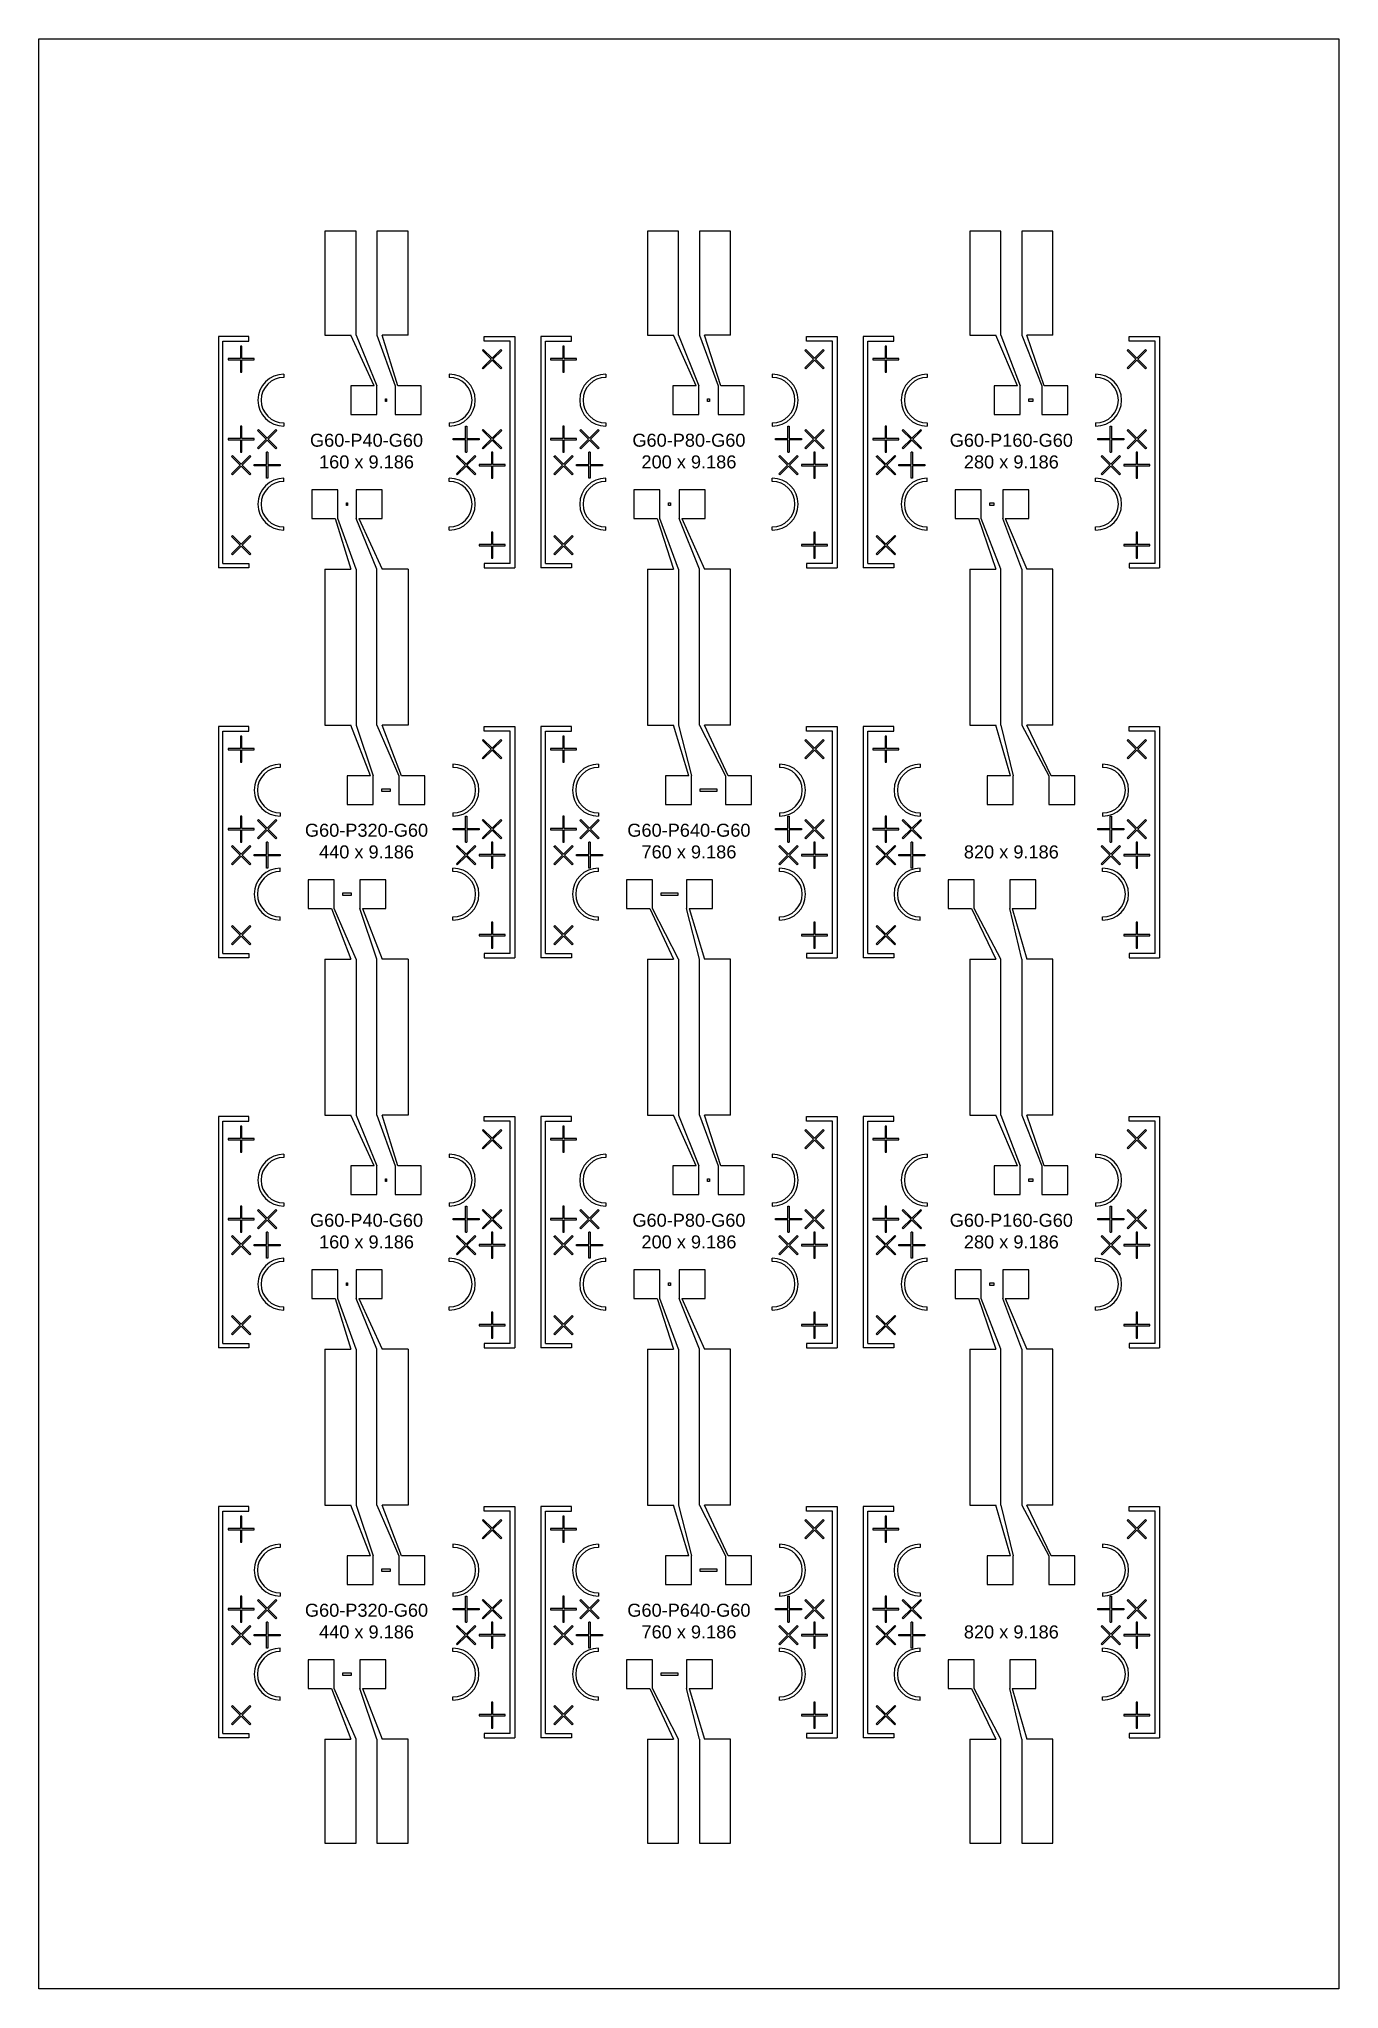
# Model space of a CAD drawing. Header units: inches. Extents: x -271009 to 5700, y -37000 to 38138.
# Drawn here: x -216009 to -166009, y -36862 to 38138 of the extents above; entities that cross this region are included whole.
import ezdxf

# ---------------------------------------------------------------- set-up
doc = ezdxf.new("R2010")
doc.units = ezdxf.units.IN
doc.header["$MEASUREMENT"] = 0
doc.styles.get("Standard").update_dxf_attribs({"font": 'arial.ttf'})

msp = doc.modelspace()

# ---------------------------------------------------------------- texts
at = {"char_height": 500, "attachment_point": 1}
for s, insert in [('\\A1;\\pxqc;{\\fSwis721 BdOul BT|b0|i0|c0|p82;G60-P40-G60\\P160 x 9.186}', (-207868, 22956)), ('\\A1;\\pxqc;{\\fSwis721 BdOul BT|b0|i0|c0|p82;G60-P80-G60\\P200 x 9.186}', (-195468, 22956)), ('\\A1;\\pxqc;{\\fSwis721 BdOul BT|b0|i0|c0|p82;G60-P160-G60\\P280 x 9.186}', (-183068, 22956)), ('\\A1;\\pxqc;{\\fSwis721 BdOul BT|b0|i0|c0|p82;G60-P320-G60\\P440 x 9.186}', (-207868, 7956)), ('\\A1;\\pxqc;{\\fSwis721 BdOul BT|b0|i0|c0|p82;G60-P640-G60\\P760 x 9.186}', (-195468, 7956)), ('\\A1;\\pxqc;{\\fSwis721 BdOul BT|b0|i0|c0|p82;\\P820 x 9.186}', (-183068, 7956)), ('\\A1;\\pxqc;{\\fSwis721 BdOul BT|b0|i0|c0|p82;G60-P40-G60\\P160 x 9.186}', (-207868, -7044)), ('\\A1;\\pxqc;{\\fSwis721 BdOul BT|b0|i0|c0|p82;G60-P80-G60\\P200 x 9.186}', (-195468, -7044)), ('\\A1;\\pxqc;{\\fSwis721 BdOul BT|b0|i0|c0|p82;G60-P160-G60\\P280 x 9.186}', (-183068, -7044)), ('\\A1;\\pxqc;{\\fSwis721 BdOul BT|b0|i0|c0|p82;G60-P320-G60\\P440 x 9.186}', (-207868, -22044)), ('\\A1;\\pxqc;{\\fSwis721 BdOul BT|b0|i0|c0|p82;G60-P640-G60\\P760 x 9.186}', (-195468, -22044)), ('\\A1;\\pxqc;{\\fSwis721 BdOul BT|b0|i0|c0|p82;\\P820 x 9.186}', (-183068, -22044))]:
    msp.add_mtext_dynamic_manual_height_columns(s, width=8913.36, gutter_width=1250, heights=[1541], dxfattribs=dict(at, insert=insert))

# ---------------------------------------------------------------- linework, layer by layer
for p, q in [((-207934, 26696), (-209109, 26696)), ((-209109, 26696), (-209109, 17796)), ((-208934, 17971), (-208934, 26521)), ((-208934, 26521), (-207934, 26521)), ((-208209, 26321), (-208259, 26321)), ((-208259, 26321), (-208259, 25846)), ((-208209, 25846), (-208209, 26321)), ((-207934, 26521), (-207934, 26696)), ((-205009, 26746), (-204009, 26746)), ((-203114, 24796), (-204009, 26746)), ((-203809, 26746), (-203014, 24796)), ((-203009, 26746), (-202304, 24796)), ((-201809, 26746), (-202809, 26746)), ((-202204, 24796), (-202809, 26746)), ((-198884, 26521), (-198884, 26696)), ((-198884, 26696), (-197709, 26696)), ((-197884, 26521), (-198884, 26521)), ((-197884, 17971), (-197884, 26521)), ((-197709, 26696), (-197709, 17796)), ((-195534, 26696), (-196709, 26696)), ((-196709, 26696), (-196709, 17796)), ((-196534, 17971), (-196534, 26521)), ((-196534, 26521), (-195534, 26521)), ((-195809, 26321), (-195859, 26321)), ((-195859, 26321), (-195859, 25846)), ((-195809, 25846), (-195809, 26321)), ((-195534, 26521), (-195534, 26696)), ((-192609, 26746), (-191609, 26746)), ((-190734, 24796), (-191609, 26746)), ((-191409, 26746), (-190634, 24796)), ((-190609, 26746), (-189884, 24796)), ((-189409, 26746), (-190409, 26746)), ((-189784, 24796), (-190409, 26746)), ((-186484, 26521), (-186484, 26696)), ((-186484, 26696), (-185309, 26696)), ((-185484, 26521), (-186484, 26521)), ((-185484, 17971), (-185484, 26521)), ((-185309, 26696), (-185309, 17796)), ((-183134, 26696), (-184309, 26696)), ((-184309, 26696), (-184309, 17796)), ((-184134, 17971), (-184134, 26521)), ((-184134, 26521), (-183134, 26521)), ((-183409, 26321), (-183459, 26321)), ((-183459, 26321), (-183459, 25846)), ((-183409, 25846), (-183409, 26321)), ((-183134, 26521), (-183134, 26696)), ((-180209, 26746), (-179209, 26746)), ((-178374, 24796), (-179209, 26746)), ((-179009, 26746), (-178274, 24796)), ((-178209, 26746), (-177444, 24796)), ((-177009, 26746), (-178009, 26746)), ((-177344, 24796), (-178009, 26746)), ((-174084, 26521), (-174084, 26696)), ((-174084, 26696), (-172909, 26696)), ((-173084, 26521), (-174084, 26521)), ((-173084, 17971), (-173084, 26521)), ((-172909, 26696), (-172909, 17796)), ((-208259, 25846), (-208734, 25846)), ((-208734, 25846), (-208734, 25796)), ((-208734, 25796), (-208259, 25796)), ((-208259, 25796), (-208259, 25321)), ((-207734, 25846), (-208209, 25846)), ((-208209, 25321), (-208209, 25796)), ((-208209, 25796), (-207734, 25796)), ((-207734, 25796), (-207734, 25846)), ((-198919, 26192), (-198955, 26156)), ((-198955, 26156), (-198619, 25821)), ((-198619, 25821), (-198955, 25485)), ((-198584, 25856), (-198919, 26192)), ((-198919, 25449), (-198584, 25785)), ((-198248, 26192), (-198584, 25856)), ((-198584, 25785), (-198248, 25449)), ((-198548, 25821), (-198212, 26156)), ((-198212, 25485), (-198548, 25821)), ((-198212, 26156), (-198248, 26192)), ((-195859, 25846), (-196334, 25846)), ((-196334, 25846), (-196334, 25796)), ((-196334, 25796), (-195859, 25796)), ((-195859, 25796), (-195859, 25321)), ((-195334, 25846), (-195809, 25846)), ((-195809, 25321), (-195809, 25796)), ((-195809, 25796), (-195334, 25796)), ((-195334, 25796), (-195334, 25846)), ((-186519, 26192), (-186555, 26156)), ((-186555, 26156), (-186219, 25821)), ((-186219, 25821), (-186555, 25485)), ((-186184, 25856), (-186519, 26192)), ((-186519, 25449), (-186184, 25785)), ((-185848, 26192), (-186184, 25856)), ((-186184, 25785), (-185848, 25449)), ((-186148, 25821), (-185812, 26156)), ((-185812, 25485), (-186148, 25821)), ((-185812, 26156), (-185848, 26192)), ((-183459, 25846), (-183934, 25846)), ((-183934, 25846), (-183934, 25796)), ((-183934, 25796), (-183459, 25796)), ((-183459, 25796), (-183459, 25321)), ((-182934, 25846), (-183409, 25846)), ((-183409, 25321), (-183409, 25796)), ((-183409, 25796), (-182934, 25796)), ((-182934, 25796), (-182934, 25846)), ((-174119, 26192), (-174155, 26156)), ((-174155, 26156), (-173819, 25821)), ((-173819, 25821), (-174155, 25485)), ((-173784, 25856), (-174119, 26192)), ((-174119, 25449), (-173784, 25785)), ((-173448, 26192), (-173784, 25856)), ((-173784, 25785), (-173448, 25449)), ((-173748, 25821), (-173412, 26156)), ((-173412, 25485), (-173748, 25821)), ((-173412, 26156), (-173448, 26192)), ((-208259, 25321), (-208209, 25321)), ((-206589, 25246), (-206589, 25121)), ((-200229, 25246), (-200229, 25121)), ((-198919, 25449), (-198955, 25485)), ((-198248, 25449), (-198212, 25485)), ((-195859, 25321), (-195809, 25321)), ((-194209, 25246), (-194209, 25121)), ((-187809, 25246), (-187809, 25121)), ((-186519, 25449), (-186555, 25485)), ((-185848, 25449), (-185812, 25485)), ((-183459, 25321), (-183409, 25321)), ((-181849, 25246), (-181849, 25121)), ((-175369, 25246), (-175369, 25121)), ((-174119, 25449), (-174155, 25485)), ((-173448, 25449), (-173412, 25485)), ((-206589, 23371), (-206589, 23246)), ((-200229, 23371), (-200229, 23246)), ((-194209, 23371), (-194209, 23246)), ((-187809, 23371), (-187809, 23246)), ((-181849, 23371), (-181849, 23246)), ((-175369, 23371), (-175369, 23246)), ((-208259, 22771), (-208734, 22771)), ((-208734, 22771), (-208734, 22721)), ((-208734, 22721), (-208259, 22721)), ((-208209, 23246), (-208259, 23246)), ((-208259, 23246), (-208259, 22771)), ((-208259, 22721), (-208259, 22246)), ((-208209, 22771), (-208209, 23246)), ((-207734, 22771), (-208209, 22771)), ((-208209, 22246), (-208209, 22721)), ((-208209, 22721), (-207734, 22721)), ((-207734, 22721), (-207734, 22771)), ((-207569, 23117), (-207605, 23081)), ((-207605, 23081), (-207269, 22746)), ((-207269, 22746), (-207605, 22410)), ((-207234, 22781), (-207569, 23117)), ((-207569, 22374), (-207234, 22710)), ((-206898, 23117), (-207234, 22781)), ((-207234, 22710), (-206898, 22374)), ((-207198, 22746), (-206862, 23081)), ((-206862, 22410), (-207198, 22746)), ((-206880, 23099), (-206898, 23117)), ((-206862, 23081), (-206880, 23099)), ((-200084, 22721), (-200084, 22771)), ((-200084, 22771), (-199609, 22771)), ((-199609, 22721), (-200084, 22721)), ((-199609, 22771), (-199609, 23246)), ((-199609, 23246), (-199559, 23246)), ((-199609, 22246), (-199609, 22721)), ((-199559, 23246), (-199559, 22771)), ((-199559, 22771), (-199084, 22771)), ((-199084, 22721), (-199559, 22721)), ((-199559, 22721), (-199559, 22246)), ((-199084, 22771), (-199084, 22721)), ((-198955, 23081), (-198919, 23117)), ((-198619, 22746), (-198955, 23081)), ((-198955, 22410), (-198619, 22746)), ((-198919, 23117), (-198584, 22781)), ((-198584, 22710), (-198919, 22374)), ((-198584, 22781), (-198248, 23117)), ((-198248, 22374), (-198584, 22710)), ((-198212, 23081), (-198548, 22746)), ((-198548, 22746), (-198212, 22410)), ((-198248, 23117), (-198212, 23081)), ((-195859, 22771), (-196334, 22771)), ((-196334, 22771), (-196334, 22721)), ((-196334, 22721), (-195859, 22721)), ((-195809, 23246), (-195859, 23246)), ((-195859, 23246), (-195859, 22771)), ((-195859, 22721), (-195859, 22246)), ((-195809, 22771), (-195809, 23246)), ((-195334, 22771), (-195809, 22771)), ((-195809, 22246), (-195809, 22721)), ((-195809, 22721), (-195334, 22721)), ((-195334, 22721), (-195334, 22771)), ((-195169, 23117), (-195205, 23081)), ((-195205, 23081), (-194869, 22746)), ((-194869, 22746), (-195205, 22410)), ((-194834, 22781), (-195169, 23117)), ((-195169, 22374), (-194834, 22710)), ((-194498, 23117), (-194834, 22781)), ((-194834, 22710), (-194498, 22374)), ((-194798, 22746), (-194462, 23081)), ((-194462, 22410), (-194798, 22746)), ((-194480, 23099), (-194498, 23117)), ((-194462, 23081), (-194480, 23099)), ((-187684, 22721), (-187684, 22771)), ((-187684, 22771), (-187209, 22771)), ((-187209, 22721), (-187684, 22721)), ((-187209, 22771), (-187209, 23246)), ((-187209, 23246), (-187159, 23246)), ((-187209, 22246), (-187209, 22721)), ((-187159, 23246), (-187159, 22771)), ((-187159, 22771), (-186684, 22771)), ((-186684, 22721), (-187159, 22721)), ((-187159, 22721), (-187159, 22246)), ((-186684, 22771), (-186684, 22721)), ((-186555, 23081), (-186519, 23117)), ((-186219, 22746), (-186555, 23081)), ((-186555, 22410), (-186219, 22746)), ((-186519, 23117), (-186184, 22781)), ((-186184, 22710), (-186519, 22374)), ((-186184, 22781), (-185848, 23117)), ((-185848, 22374), (-186184, 22710)), ((-185812, 23081), (-186148, 22746)), ((-186148, 22746), (-185812, 22410)), ((-185848, 23117), (-185812, 23081)), ((-183459, 22771), (-183934, 22771)), ((-183934, 22771), (-183934, 22721)), ((-183934, 22721), (-183459, 22721)), ((-183409, 23246), (-183459, 23246)), ((-183459, 23246), (-183459, 22771)), ((-183459, 22721), (-183459, 22246)), ((-183409, 22771), (-183409, 23246)), ((-182934, 22771), (-183409, 22771)), ((-183409, 22246), (-183409, 22721)), ((-183409, 22721), (-182934, 22721)), ((-182934, 22721), (-182934, 22771)), ((-182769, 23117), (-182805, 23081)), ((-182805, 23081), (-182469, 22746)), ((-182469, 22746), (-182805, 22410)), ((-182434, 22781), (-182769, 23117)), ((-182769, 22374), (-182434, 22710)), ((-182098, 23117), (-182434, 22781)), ((-182434, 22710), (-182098, 22374)), ((-182398, 22746), (-182062, 23081)), ((-182062, 22410), (-182398, 22746)), ((-182080, 23099), (-182098, 23117)), ((-182062, 23081), (-182080, 23099)), ((-175284, 22721), (-175284, 22771)), ((-175284, 22771), (-174809, 22771)), ((-174809, 22721), (-175284, 22721)), ((-174809, 22771), (-174809, 23246)), ((-174809, 23246), (-174759, 23246)), ((-174809, 22246), (-174809, 22721)), ((-174759, 23246), (-174759, 22771)), ((-174759, 22771), (-174284, 22771)), ((-174284, 22721), (-174759, 22721)), ((-174759, 22721), (-174759, 22246)), ((-174284, 22771), (-174284, 22721)), ((-174155, 23081), (-174119, 23117)), ((-173819, 22746), (-174155, 23081)), ((-174155, 22410), (-173819, 22746)), ((-174119, 23117), (-173784, 22781)), ((-173784, 22710), (-174119, 22374)), ((-173784, 22781), (-173448, 23117)), ((-173448, 22374), (-173784, 22710)), ((-173412, 23081), (-173748, 22746)), ((-173748, 22746), (-173412, 22410)), ((-173448, 23117), (-173412, 23081)), ((-208605, 22081), (-208587, 22099)), ((-208269, 21746), (-208605, 22081)), ((-208587, 22099), (-208569, 22117)), ((-208569, 22117), (-208234, 21781)), ((-208259, 22246), (-208209, 22246)), ((-208234, 21781), (-207898, 22117)), ((-207862, 22081), (-208198, 21746)), ((-207898, 22117), (-207862, 22081)), ((-207734, 21771), (-207259, 21771)), ((-207734, 21721), (-207734, 21771)), ((-207605, 22410), (-207569, 22374)), ((-207259, 21771), (-207259, 22246)), ((-207209, 22246), (-207259, 22246)), ((-207209, 22246), (-207209, 21771)), ((-207209, 21771), (-206734, 21771)), ((-206898, 22374), (-206862, 22410)), ((-206734, 21771), (-206734, 21721)), ((-199919, 22117), (-199955, 22081)), ((-199955, 22081), (-199619, 21746)), ((-199584, 21781), (-199919, 22117)), ((-199609, 22246), (-199559, 22246)), ((-199248, 22117), (-199584, 21781)), ((-199548, 21746), (-199212, 22081)), ((-199212, 22081), (-199248, 22117)), ((-199084, 21771), (-199084, 21721)), ((-198609, 21771), (-199084, 21771)), ((-198919, 22374), (-198955, 22410)), ((-198559, 22246), (-198609, 22246)), ((-198609, 22246), (-198609, 21771)), ((-198559, 21771), (-198559, 22246)), ((-198084, 21771), (-198559, 21771)), ((-198230, 22392), (-198248, 22374)), ((-198212, 22410), (-198230, 22392)), ((-198084, 21721), (-198084, 21771)), ((-196205, 22081), (-196187, 22099)), ((-195869, 21746), (-196205, 22081)), ((-196187, 22099), (-196169, 22117)), ((-196169, 22117), (-195834, 21781)), ((-195859, 22246), (-195809, 22246)), ((-195834, 21781), (-195498, 22117)), ((-195462, 22081), (-195798, 21746)), ((-195498, 22117), (-195462, 22081)), ((-195334, 21771), (-194859, 21771)), ((-195334, 21721), (-195334, 21771)), ((-195205, 22410), (-195169, 22374)), ((-194859, 21771), (-194859, 22246)), ((-194809, 22246), (-194859, 22246)), ((-194809, 22246), (-194809, 21771)), ((-194809, 21771), (-194334, 21771)), ((-194498, 22374), (-194462, 22410)), ((-194334, 21771), (-194334, 21721)), ((-187519, 22117), (-187555, 22081)), ((-187555, 22081), (-187219, 21746)), ((-187184, 21781), (-187519, 22117)), ((-187209, 22246), (-187159, 22246)), ((-186848, 22117), (-187184, 21781)), ((-187148, 21746), (-186812, 22081)), ((-186812, 22081), (-186848, 22117)), ((-186684, 21771), (-186684, 21721)), ((-186209, 21771), (-186684, 21771)), ((-186519, 22374), (-186555, 22410)), ((-186159, 22246), (-186209, 22246)), ((-186209, 22246), (-186209, 21771)), ((-186159, 21771), (-186159, 22246)), ((-185684, 21771), (-186159, 21771)), ((-185830, 22392), (-185848, 22374)), ((-185812, 22410), (-185830, 22392)), ((-185684, 21721), (-185684, 21771)), ((-183805, 22081), (-183787, 22099)), ((-183469, 21746), (-183805, 22081)), ((-183787, 22099), (-183769, 22117)), ((-183769, 22117), (-183434, 21781)), ((-183459, 22246), (-183409, 22246)), ((-183434, 21781), (-183098, 22117)), ((-183062, 22081), (-183398, 21746)), ((-183098, 22117), (-183062, 22081)), ((-182934, 21771), (-182459, 21771)), ((-182934, 21721), (-182934, 21771)), ((-182805, 22410), (-182769, 22374)), ((-182459, 21771), (-182459, 22246)), ((-182409, 22246), (-182459, 22246)), ((-182409, 22246), (-182409, 21771)), ((-182409, 21771), (-181934, 21771)), ((-182098, 22374), (-182062, 22410)), ((-181934, 21771), (-181934, 21721)), ((-175119, 22117), (-175155, 22081)), ((-175155, 22081), (-174819, 21746)), ((-174784, 21781), (-175119, 22117)), ((-174809, 22246), (-174759, 22246)), ((-174448, 22117), (-174784, 21781)), ((-174748, 21746), (-174412, 22081)), ((-174412, 22081), (-174448, 22117)), ((-174284, 21771), (-174284, 21721)), ((-173809, 21771), (-174284, 21771)), ((-174119, 22374), (-174155, 22410)), ((-173759, 22246), (-173809, 22246)), ((-173809, 22246), (-173809, 21771)), ((-173759, 21771), (-173759, 22246)), ((-173284, 21771), (-173759, 21771)), ((-173430, 22392), (-173448, 22374)), ((-173412, 22410), (-173430, 22392)), ((-173284, 21721), (-173284, 21771)), ((-208605, 21410), (-208269, 21746)), ((-208569, 21374), (-208605, 21410)), ((-208234, 21710), (-208569, 21374)), ((-207898, 21374), (-208234, 21710)), ((-208198, 21746), (-207862, 21410)), ((-207862, 21410), (-207898, 21374)), ((-207259, 21721), (-207734, 21721)), ((-207259, 21246), (-207259, 21721)), ((-207209, 21246), (-207259, 21246)), ((-206734, 21721), (-207209, 21721)), ((-207209, 21721), (-207209, 21246)), ((-206589, 21121), (-206589, 21246)), ((-200229, 21121), (-200229, 21246)), ((-199619, 21746), (-199955, 21410)), ((-199955, 21410), (-199919, 21374)), ((-199919, 21374), (-199584, 21710)), ((-199584, 21710), (-199248, 21374)), ((-199212, 21410), (-199548, 21746)), ((-199248, 21374), (-199212, 21410)), ((-199084, 21721), (-198609, 21721)), ((-198609, 21721), (-198609, 21246)), ((-198609, 21246), (-198559, 21246)), ((-198559, 21246), (-198559, 21721)), ((-198559, 21721), (-198084, 21721)), ((-196205, 21410), (-195869, 21746)), ((-196169, 21374), (-196205, 21410)), ((-195834, 21710), (-196169, 21374)), ((-195498, 21374), (-195834, 21710)), ((-195798, 21746), (-195462, 21410)), ((-195462, 21410), (-195498, 21374)), ((-194859, 21721), (-195334, 21721)), ((-194859, 21246), (-194859, 21721)), ((-194809, 21246), (-194859, 21246)), ((-194334, 21721), (-194809, 21721)), ((-194809, 21721), (-194809, 21246)), ((-194209, 21121), (-194209, 21246)), ((-187809, 21121), (-187809, 21246)), ((-187219, 21746), (-187555, 21410)), ((-187555, 21410), (-187519, 21374)), ((-187519, 21374), (-187184, 21710)), ((-187184, 21710), (-186848, 21374)), ((-186812, 21410), (-187148, 21746)), ((-186848, 21374), (-186812, 21410)), ((-186684, 21721), (-186209, 21721)), ((-186209, 21721), (-186209, 21246)), ((-186209, 21246), (-186159, 21246)), ((-186159, 21246), (-186159, 21721)), ((-186159, 21721), (-185684, 21721)), ((-183805, 21410), (-183469, 21746)), ((-183769, 21374), (-183805, 21410)), ((-183434, 21710), (-183769, 21374)), ((-183098, 21374), (-183434, 21710)), ((-183398, 21746), (-183062, 21410)), ((-183062, 21410), (-183098, 21374)), ((-182459, 21721), (-182934, 21721)), ((-182459, 21246), (-182459, 21721)), ((-182409, 21246), (-182459, 21246)), ((-181934, 21721), (-182409, 21721)), ((-182409, 21721), (-182409, 21246)), ((-181849, 21121), (-181849, 21246)), ((-175369, 21121), (-175369, 21246)), ((-174819, 21746), (-175155, 21410)), ((-175155, 21410), (-175119, 21374)), ((-175119, 21374), (-174784, 21710)), ((-174784, 21710), (-174448, 21374)), ((-174412, 21410), (-174748, 21746)), ((-174448, 21374), (-174412, 21410)), ((-174284, 21721), (-173809, 21721)), ((-173809, 21721), (-173809, 21246)), ((-173809, 21246), (-173759, 21246)), ((-173759, 21246), (-173759, 21721)), ((-173759, 21721), (-173284, 21721)), ((-204614, 19696), (-204009, 17746)), ((-203809, 17746), (-204514, 19696)), ((-203009, 17746), (-203804, 19696)), ((-203704, 19696), (-202809, 17746)), ((-192234, 19696), (-191609, 17746)), ((-191409, 17746), (-192134, 19696)), ((-190609, 17746), (-191384, 19696)), ((-191284, 19696), (-190409, 17746)), ((-179874, 19696), (-179209, 17746)), ((-179009, 17746), (-179774, 19696)), ((-178209, 17746), (-178944, 19696)), ((-178844, 19696), (-178009, 17746)), ((-208569, 19042), (-208605, 19006)), ((-208605, 19006), (-208269, 18671)), ((-208234, 18706), (-208569, 19042)), ((-207898, 19042), (-208234, 18706)), ((-208198, 18671), (-207862, 19006)), ((-207898, 19042), (-207862, 19006)), ((-206589, 19246), (-206589, 19371)), ((-200229, 19246), (-200229, 19371)), ((-198559, 19171), (-198609, 19171)), ((-198609, 19171), (-198609, 18696)), ((-198559, 18696), (-198559, 19171)), ((-196169, 19042), (-196205, 19006)), ((-196205, 19006), (-195869, 18671)), ((-195834, 18706), (-196169, 19042)), ((-195498, 19042), (-195834, 18706)), ((-195798, 18671), (-195462, 19006)), ((-195498, 19042), (-195462, 19006)), ((-194209, 19246), (-194209, 19371)), ((-187809, 19246), (-187809, 19371)), ((-186159, 19171), (-186209, 19171)), ((-186209, 19171), (-186209, 18696)), ((-186159, 18696), (-186159, 19171)), ((-183769, 19042), (-183805, 19006)), ((-183805, 19006), (-183469, 18671)), ((-183434, 18706), (-183769, 19042)), ((-183098, 19042), (-183434, 18706)), ((-183398, 18671), (-183062, 19006)), ((-183098, 19042), (-183062, 19006)), ((-181849, 19246), (-181849, 19371)), ((-175369, 19246), (-175369, 19371)), ((-173759, 19171), (-173809, 19171)), ((-173809, 19171), (-173809, 18696)), ((-173759, 18696), (-173759, 19171)), ((-208269, 18671), (-208605, 18335)), ((-208605, 18335), (-208569, 18299)), ((-208569, 18299), (-208234, 18635)), ((-208234, 18635), (-207898, 18299)), ((-207862, 18335), (-208198, 18671)), ((-207898, 18299), (-207862, 18335)), ((-199084, 18696), (-199084, 18646)), ((-198609, 18696), (-199084, 18696)), ((-199084, 18646), (-198609, 18646)), ((-198609, 18646), (-198609, 18171)), ((-198609, 18171), (-198559, 18171)), ((-198084, 18696), (-198559, 18696)), ((-198559, 18171), (-198559, 18646)), ((-198559, 18646), (-198084, 18646)), ((-198084, 18646), (-198084, 18696)), ((-195869, 18671), (-196205, 18335)), ((-196205, 18335), (-196169, 18299)), ((-196169, 18299), (-195834, 18635)), ((-195834, 18635), (-195498, 18299)), ((-195462, 18335), (-195798, 18671)), ((-195498, 18299), (-195462, 18335)), ((-186684, 18696), (-186684, 18646)), ((-186209, 18696), (-186684, 18696)), ((-186684, 18646), (-186209, 18646)), ((-186209, 18646), (-186209, 18171)), ((-186209, 18171), (-186159, 18171)), ((-185684, 18696), (-186159, 18696)), ((-186159, 18171), (-186159, 18646)), ((-186159, 18646), (-185684, 18646)), ((-185684, 18646), (-185684, 18696)), ((-183469, 18671), (-183805, 18335)), ((-183805, 18335), (-183769, 18299)), ((-183769, 18299), (-183434, 18635)), ((-183434, 18635), (-183098, 18299)), ((-183062, 18335), (-183398, 18671)), ((-183098, 18299), (-183062, 18335)), ((-174284, 18696), (-174284, 18646)), ((-173809, 18696), (-174284, 18696)), ((-174284, 18646), (-173809, 18646)), ((-173809, 18646), (-173809, 18171)), ((-173809, 18171), (-173759, 18171)), ((-173284, 18696), (-173759, 18696)), ((-173759, 18171), (-173759, 18646)), ((-173759, 18646), (-173284, 18646)), ((-173284, 18646), (-173284, 18696)), ((-207934, 17796), (-209109, 17796)), ((-208934, 17971), (-207934, 17971)), ((-207934, 17971), (-207934, 17796)), ((-205009, 17746), (-204009, 17746)), ((-205009, 17746), (-205009, 11746)), ((-203809, 17746), (-203809, 11746)), ((-203009, 11746), (-203009, 17746)), ((-201809, 17746), (-202809, 17746)), ((-201809, 17746), (-201809, 11746)), ((-197884, 17971), (-198884, 17971)), ((-198884, 17971), (-198884, 17796)), ((-198884, 17796), (-197709, 17796)), ((-195534, 17796), (-196709, 17796)), ((-196534, 17971), (-195534, 17971)), ((-195534, 17971), (-195534, 17796)), ((-192609, 17746), (-191609, 17746)), ((-192609, 17746), (-192609, 11746)), ((-191409, 17746), (-191409, 11746)), ((-190609, 11746), (-190609, 17746)), ((-189409, 17746), (-190409, 17746)), ((-189409, 11746), (-189409, 17746)), ((-185484, 17971), (-186484, 17971)), ((-186484, 17971), (-186484, 17796)), ((-186484, 17796), (-185309, 17796)), ((-183134, 17796), (-184309, 17796)), ((-184134, 17971), (-183134, 17971)), ((-183134, 17971), (-183134, 17796)), ((-180209, 17746), (-179209, 17746)), ((-180209, 17746), (-180209, 11746)), ((-179009, 11746), (-179009, 17746)), ((-178209, 17746), (-178209, 11746)), ((-177009, 17746), (-178009, 17746)), ((-177009, 11746), (-177009, 17746)), ((-173084, 17971), (-174084, 17971)), ((-174084, 17971), (-174084, 17796)), ((-174084, 17796), (-172909, 17796)), ((-207934, 11696), (-209109, 11696)), ((-209109, 11696), (-209109, 2796)), ((-208934, 2971), (-208934, 11521)), ((-208934, 11521), (-207934, 11521)), ((-208209, 11321), (-208259, 11321)), ((-208259, 11321), (-208259, 10846)), ((-208209, 10846), (-208209, 11321)), ((-207934, 11521), (-207934, 11696)), ((-205009, 11746), (-204009, 11746)), ((-203254, 9796), (-204009, 11746)), ((-203809, 11746), (-203154, 9796)), ((-203009, 11746), (-202164, 9796)), ((-201809, 11746), (-202809, 11746)), ((-202064, 9796), (-202809, 11746)), ((-198884, 11521), (-198884, 11696)), ((-198884, 11696), (-197709, 11696)), ((-197884, 11521), (-198884, 11521)), ((-197884, 2971), (-197884, 11521)), ((-197709, 11696), (-197709, 2796)), ((-195534, 11696), (-196709, 11696)), ((-196709, 11696), (-196709, 2796)), ((-196534, 2971), (-196534, 11521)), ((-196534, 11521), (-195534, 11521)), ((-195809, 11321), (-195859, 11321)), ((-195859, 11321), (-195859, 10846)), ((-195809, 10846), (-195809, 11321)), ((-195534, 11521), (-195534, 11696)), ((-192609, 11746), (-191609, 11746)), ((-191014, 9796), (-191609, 11746)), ((-191409, 11746), (-190914, 9796)), ((-190609, 11746), (-189604, 9796)), ((-189409, 11746), (-190409, 11746)), ((-189504, 9796), (-190409, 11746)), ((-186484, 11521), (-186484, 11696)), ((-186484, 11696), (-185309, 11696)), ((-185484, 11521), (-186484, 11521)), ((-185484, 2971), (-185484, 11521)), ((-185309, 11696), (-185309, 2796)), ((-184309, 11696), (-184309, 2796)), ((-183134, 11696), (-184309, 11696)), ((-184134, 2971), (-184134, 11521)), ((-184134, 11521), (-183134, 11521)), ((-183409, 11321), (-183459, 11321)), ((-183459, 11321), (-183459, 10846)), ((-183409, 10846), (-183409, 11321)), ((-183134, 11521), (-183134, 11696)), ((-180209, 11746), (-179209, 11746)), ((-178644, 9796), (-179209, 11746)), ((-179009, 11746), (-178544, 9796)), ((-178209, 11746), (-177174, 9796)), ((-177009, 11746), (-178009, 11746)), ((-177074, 9796), (-178009, 11746)), ((-174084, 11521), (-174084, 11696)), ((-174084, 11696), (-172909, 11696)), ((-173084, 11521), (-174084, 11521)), ((-173084, 2971), (-173084, 11521)), ((-172909, 11696), (-172909, 2796)), ((-208259, 10846), (-208734, 10846)), ((-208734, 10846), (-208734, 10796)), ((-208734, 10796), (-208259, 10796)), ((-208259, 10796), (-208259, 10321)), ((-207734, 10846), (-208209, 10846)), ((-208209, 10321), (-208209, 10796)), ((-208209, 10796), (-207734, 10796)), ((-207734, 10796), (-207734, 10846)), ((-198919, 11192), (-198955, 11156)), ((-198955, 11156), (-198619, 10821)), ((-198619, 10821), (-198955, 10485)), ((-198584, 10856), (-198919, 11192)), ((-198919, 10449), (-198584, 10785)), ((-198248, 11192), (-198584, 10856)), ((-198584, 10785), (-198248, 10449)), ((-198548, 10821), (-198212, 11156)), ((-198212, 10485), (-198548, 10821)), ((-198212, 11156), (-198248, 11192)), ((-195859, 10846), (-196334, 10846)), ((-196334, 10846), (-196334, 10796)), ((-196334, 10796), (-195859, 10796)), ((-195859, 10796), (-195859, 10321)), ((-195334, 10846), (-195809, 10846)), ((-195809, 10321), (-195809, 10796)), ((-195809, 10796), (-195334, 10796)), ((-195334, 10796), (-195334, 10846)), ((-186519, 11192), (-186555, 11156)), ((-186555, 11156), (-186219, 10821)), ((-186219, 10821), (-186555, 10485)), ((-186184, 10856), (-186519, 11192)), ((-186519, 10449), (-186184, 10785)), ((-185848, 11192), (-186184, 10856)), ((-186184, 10785), (-185848, 10449)), ((-186148, 10821), (-185812, 11156)), ((-185812, 10485), (-186148, 10821)), ((-185812, 11156), (-185848, 11192)), ((-183459, 10846), (-183934, 10846)), ((-183934, 10846), (-183934, 10796)), ((-183934, 10796), (-183459, 10796)), ((-183459, 10796), (-183459, 10321)), ((-182934, 10846), (-183409, 10846)), ((-183409, 10321), (-183409, 10796)), ((-183409, 10796), (-182934, 10796)), ((-182934, 10796), (-182934, 10846)), ((-174119, 11192), (-174155, 11156)), ((-174155, 11156), (-173819, 10821)), ((-173819, 10821), (-174155, 10485)), ((-173784, 10856), (-174119, 11192)), ((-174119, 10449), (-173784, 10785)), ((-173448, 11192), (-173784, 10856)), ((-173784, 10785), (-173448, 10449)), ((-173748, 10821), (-173412, 11156)), ((-173412, 10485), (-173748, 10821)), ((-173412, 11156), (-173448, 11192)), ((-208259, 10321), (-208209, 10321)), ((-206729, 10246), (-206729, 10121)), ((-200089, 10246), (-200089, 10121)), ((-198919, 10449), (-198955, 10485)), ((-198248, 10449), (-198212, 10485)), ((-195859, 10321), (-195809, 10321)), ((-194489, 10246), (-194489, 10121)), ((-187529, 10246), (-187529, 10121)), ((-186519, 10449), (-186555, 10485)), ((-185848, 10449), (-185812, 10485)), ((-183459, 10321), (-183409, 10321)), ((-182119, 10246), (-182119, 10121)), ((-175099, 10246), (-175099, 10121)), ((-174119, 10449), (-174155, 10485)), ((-173448, 10449), (-173412, 10485)), ((-206729, 8371), (-206729, 8246)), ((-200089, 8371), (-200089, 8246)), ((-194489, 8371), (-194489, 8246)), ((-187529, 8371), (-187529, 8246)), ((-182119, 8371), (-182119, 8246)), ((-175099, 8371), (-175099, 8246)), ((-208259, 7771), (-208734, 7771)), ((-208734, 7771), (-208734, 7721)), ((-208734, 7721), (-208259, 7721)), ((-208209, 8246), (-208259, 8246)), ((-208259, 8246), (-208259, 7771)), ((-208259, 7721), (-208259, 7246)), ((-208209, 7771), (-208209, 8246)), ((-207734, 7771), (-208209, 7771)), ((-208209, 7246), (-208209, 7721)), ((-208209, 7721), (-207734, 7721)), ((-207734, 7721), (-207734, 7771)), ((-207569, 8117), (-207605, 8081)), ((-207605, 8081), (-207269, 7746)), ((-207269, 7746), (-207605, 7410)), ((-207234, 7781), (-207569, 8117)), ((-207569, 7374), (-207234, 7710)), ((-206898, 8117), (-207234, 7781)), ((-207234, 7710), (-206898, 7374)), ((-207198, 7746), (-206862, 8081)), ((-206862, 7410), (-207198, 7746)), ((-206880, 8099), (-206898, 8117)), ((-206862, 8081), (-206880, 8099)), ((-200084, 7721), (-200084, 7771)), ((-200084, 7771), (-199609, 7771)), ((-199609, 7721), (-200084, 7721)), ((-199609, 7771), (-199609, 8246)), ((-199609, 8246), (-199559, 8246)), ((-199609, 7246), (-199609, 7721)), ((-199559, 8246), (-199559, 7771)), ((-199559, 7771), (-199084, 7771)), ((-199084, 7721), (-199559, 7721)), ((-199559, 7721), (-199559, 7246)), ((-199084, 7771), (-199084, 7721)), ((-198955, 8081), (-198919, 8117)), ((-198619, 7746), (-198955, 8081)), ((-198955, 7410), (-198619, 7746)), ((-198919, 8117), (-198584, 7781)), ((-198584, 7710), (-198919, 7374)), ((-198584, 7781), (-198248, 8117)), ((-198248, 7374), (-198584, 7710)), ((-198212, 8081), (-198548, 7746)), ((-198548, 7746), (-198212, 7410)), ((-198248, 8117), (-198212, 8081)), ((-195859, 7771), (-196334, 7771)), ((-196334, 7771), (-196334, 7721)), ((-196334, 7721), (-195859, 7721)), ((-195809, 8246), (-195859, 8246)), ((-195859, 8246), (-195859, 7771)), ((-195859, 7721), (-195859, 7246)), ((-195809, 7771), (-195809, 8246)), ((-195334, 7771), (-195809, 7771)), ((-195809, 7246), (-195809, 7721)), ((-195809, 7721), (-195334, 7721)), ((-195334, 7721), (-195334, 7771)), ((-195169, 8117), (-195205, 8081)), ((-195205, 8081), (-194869, 7746)), ((-194869, 7746), (-195205, 7410)), ((-194834, 7781), (-195169, 8117)), ((-195169, 7374), (-194834, 7710)), ((-194498, 8117), (-194834, 7781)), ((-194834, 7710), (-194498, 7374)), ((-194798, 7746), (-194462, 8081)), ((-194462, 7410), (-194798, 7746)), ((-194480, 8099), (-194498, 8117)), ((-194462, 8081), (-194480, 8099)), ((-187684, 7721), (-187684, 7771)), ((-187684, 7771), (-187209, 7771)), ((-187209, 7721), (-187684, 7721)), ((-187209, 7771), (-187209, 8246)), ((-187209, 8246), (-187159, 8246)), ((-187209, 7246), (-187209, 7721)), ((-187159, 8246), (-187159, 7771)), ((-187159, 7771), (-186684, 7771)), ((-186684, 7721), (-187159, 7721)), ((-187159, 7721), (-187159, 7246)), ((-186684, 7771), (-186684, 7721)), ((-186555, 8081), (-186519, 8117)), ((-186219, 7746), (-186555, 8081)), ((-186555, 7410), (-186219, 7746)), ((-186519, 8117), (-186184, 7781)), ((-186184, 7710), (-186519, 7374)), ((-186184, 7781), (-185848, 8117)), ((-185848, 7374), (-186184, 7710)), ((-185812, 8081), (-186148, 7746)), ((-186148, 7746), (-185812, 7410)), ((-185848, 8117), (-185812, 8081)), ((-183459, 7771), (-183934, 7771)), ((-183934, 7771), (-183934, 7721)), ((-183934, 7721), (-183459, 7721)), ((-183409, 8246), (-183459, 8246)), ((-183459, 8246), (-183459, 7771)), ((-183459, 7721), (-183459, 7246)), ((-183409, 7771), (-183409, 8246)), ((-182934, 7771), (-183409, 7771)), ((-183409, 7246), (-183409, 7721)), ((-183409, 7721), (-182934, 7721)), ((-182934, 7721), (-182934, 7771)), ((-182769, 8117), (-182805, 8081)), ((-182805, 8081), (-182469, 7746)), ((-182469, 7746), (-182805, 7410)), ((-182434, 7781), (-182769, 8117)), ((-182769, 7374), (-182434, 7710)), ((-182098, 8117), (-182434, 7781)), ((-182434, 7710), (-182098, 7374)), ((-182398, 7746), (-182062, 8081)), ((-182062, 7410), (-182398, 7746)), ((-182080, 8099), (-182098, 8117)), ((-182062, 8081), (-182080, 8099)), ((-175284, 7721), (-175284, 7771)), ((-175284, 7771), (-174809, 7771)), ((-174809, 7721), (-175284, 7721)), ((-174809, 7771), (-174809, 8246)), ((-174809, 8246), (-174759, 8246)), ((-174809, 7246), (-174809, 7721)), ((-174759, 8246), (-174759, 7771)), ((-174759, 7771), (-174284, 7771)), ((-174284, 7721), (-174759, 7721)), ((-174759, 7721), (-174759, 7246)), ((-174284, 7771), (-174284, 7721)), ((-174155, 8081), (-174119, 8117)), ((-173819, 7746), (-174155, 8081)), ((-174155, 7410), (-173819, 7746)), ((-174119, 8117), (-173784, 7781)), ((-173784, 7710), (-174119, 7374)), ((-173784, 7781), (-173448, 8117)), ((-173448, 7374), (-173784, 7710)), ((-173412, 8081), (-173748, 7746)), ((-173748, 7746), (-173412, 7410)), ((-173448, 8117), (-173412, 8081)), ((-208605, 7081), (-208587, 7099)), ((-208269, 6746), (-208605, 7081)), ((-208587, 7099), (-208569, 7117)), ((-208569, 7117), (-208234, 6781)), ((-208259, 7246), (-208209, 7246)), ((-208234, 6781), (-207898, 7117)), ((-207862, 7081), (-208198, 6746)), ((-207898, 7117), (-207862, 7081)), ((-207734, 6771), (-207259, 6771)), ((-207734, 6721), (-207734, 6771)), ((-207605, 7410), (-207569, 7374)), ((-207259, 6771), (-207259, 7246)), ((-207209, 7246), (-207259, 7246)), ((-207209, 7246), (-207209, 6771)), ((-207209, 6771), (-206734, 6771)), ((-206898, 7374), (-206862, 7410)), ((-206734, 6771), (-206734, 6721)), ((-199919, 7117), (-199955, 7081)), ((-199955, 7081), (-199619, 6746)), ((-199584, 6781), (-199919, 7117)), ((-199609, 7246), (-199559, 7246)), ((-199248, 7117), (-199584, 6781)), ((-199548, 6746), (-199212, 7081)), ((-199212, 7081), (-199248, 7117)), ((-199084, 6771), (-199084, 6721)), ((-198609, 6771), (-199084, 6771)), ((-198919, 7374), (-198955, 7410)), ((-198559, 7246), (-198609, 7246)), ((-198609, 7246), (-198609, 6771)), ((-198559, 6771), (-198559, 7246)), ((-198084, 6771), (-198559, 6771)), ((-198230, 7392), (-198248, 7374)), ((-198212, 7410), (-198230, 7392)), ((-198084, 6721), (-198084, 6771)), ((-196205, 7081), (-196187, 7099)), ((-195869, 6746), (-196205, 7081)), ((-196187, 7099), (-196169, 7117)), ((-196169, 7117), (-195834, 6781)), ((-195859, 7246), (-195809, 7246)), ((-195834, 6781), (-195498, 7117)), ((-195462, 7081), (-195798, 6746)), ((-195498, 7117), (-195462, 7081)), ((-195334, 6771), (-194859, 6771)), ((-195334, 6721), (-195334, 6771)), ((-195205, 7410), (-195169, 7374)), ((-194859, 6771), (-194859, 7246)), ((-194809, 7246), (-194859, 7246)), ((-194809, 7246), (-194809, 6771)), ((-194809, 6771), (-194334, 6771)), ((-194498, 7374), (-194462, 7410)), ((-194334, 6771), (-194334, 6721)), ((-187519, 7117), (-187555, 7081)), ((-187555, 7081), (-187219, 6746)), ((-187184, 6781), (-187519, 7117)), ((-187209, 7246), (-187159, 7246)), ((-186848, 7117), (-187184, 6781)), ((-187148, 6746), (-186812, 7081)), ((-186812, 7081), (-186848, 7117)), ((-186684, 6771), (-186684, 6721)), ((-186209, 6771), (-186684, 6771)), ((-186519, 7374), (-186555, 7410)), ((-186159, 7246), (-186209, 7246)), ((-186209, 7246), (-186209, 6771)), ((-186159, 6771), (-186159, 7246)), ((-185684, 6771), (-186159, 6771)), ((-185830, 7392), (-185848, 7374)), ((-185812, 7410), (-185830, 7392)), ((-185684, 6721), (-185684, 6771)), ((-183805, 7081), (-183787, 7099)), ((-183469, 6746), (-183805, 7081)), ((-183787, 7099), (-183769, 7117)), ((-183769, 7117), (-183434, 6781)), ((-183459, 7246), (-183409, 7246)), ((-183434, 6781), (-183098, 7117)), ((-183062, 7081), (-183398, 6746)), ((-183098, 7117), (-183062, 7081)), ((-182934, 6771), (-182459, 6771)), ((-182934, 6721), (-182934, 6771)), ((-182805, 7410), (-182769, 7374)), ((-182459, 6771), (-182459, 7246)), ((-182409, 7246), (-182459, 7246)), ((-182409, 7246), (-182409, 6771)), ((-182409, 6771), (-181934, 6771)), ((-182098, 7374), (-182062, 7410)), ((-181934, 6771), (-181934, 6721)), ((-175119, 7117), (-175155, 7081)), ((-175155, 7081), (-174819, 6746)), ((-174784, 6781), (-175119, 7117)), ((-174809, 7246), (-174759, 7246)), ((-174448, 7117), (-174784, 6781)), ((-174748, 6746), (-174412, 7081)), ((-174412, 7081), (-174448, 7117)), ((-174284, 6771), (-174284, 6721)), ((-173809, 6771), (-174284, 6771)), ((-174119, 7374), (-174155, 7410)), ((-173759, 7246), (-173809, 7246)), ((-173809, 7246), (-173809, 6771)), ((-173759, 6771), (-173759, 7246)), ((-173284, 6771), (-173759, 6771)), ((-173412, 7410), (-173448, 7374)), ((-173284, 6721), (-173284, 6771)), ((-208605, 6410), (-208269, 6746)), ((-208569, 6374), (-208605, 6410)), ((-208234, 6710), (-208569, 6374)), ((-207898, 6374), (-208234, 6710)), ((-208198, 6746), (-207862, 6410)), ((-207862, 6410), (-207898, 6374)), ((-207259, 6721), (-207734, 6721)), ((-207259, 6246), (-207259, 6721)), ((-207209, 6246), (-207259, 6246)), ((-206734, 6721), (-207209, 6721)), ((-207209, 6721), (-207209, 6246)), ((-206729, 6121), (-206729, 6246)), ((-200089, 6121), (-200089, 6246)), ((-199619, 6746), (-199955, 6410)), ((-199955, 6410), (-199919, 6374)), ((-199919, 6374), (-199584, 6710)), ((-199584, 6710), (-199248, 6374)), ((-199212, 6410), (-199548, 6746)), ((-199248, 6374), (-199212, 6410)), ((-199084, 6721), (-198609, 6721)), ((-198609, 6721), (-198609, 6246)), ((-198609, 6246), (-198559, 6246)), ((-198559, 6246), (-198559, 6721)), ((-198559, 6721), (-198084, 6721)), ((-196205, 6410), (-195869, 6746)), ((-196169, 6374), (-196205, 6410)), ((-195834, 6710), (-196169, 6374)), ((-195498, 6374), (-195834, 6710)), ((-195798, 6746), (-195462, 6410)), ((-195462, 6410), (-195498, 6374)), ((-194859, 6721), (-195334, 6721)), ((-194859, 6246), (-194859, 6721)), ((-194809, 6246), (-194859, 6246)), ((-194334, 6721), (-194809, 6721)), ((-194809, 6721), (-194809, 6246)), ((-194489, 6121), (-194489, 6246)), ((-187219, 6746), (-187555, 6410)), ((-187555, 6410), (-187519, 6374)), ((-187529, 6121), (-187529, 6246)), ((-187519, 6374), (-187184, 6710)), ((-187184, 6710), (-186848, 6374)), ((-186812, 6410), (-187148, 6746)), ((-186848, 6374), (-186812, 6410)), ((-186684, 6721), (-186209, 6721)), ((-186209, 6721), (-186209, 6246)), ((-186209, 6246), (-186159, 6246)), ((-186159, 6246), (-186159, 6721)), ((-186159, 6721), (-185684, 6721)), ((-183805, 6410), (-183469, 6746)), ((-183769, 6374), (-183805, 6410)), ((-183434, 6710), (-183769, 6374)), ((-183098, 6374), (-183434, 6710)), ((-183398, 6746), (-183062, 6410)), ((-183062, 6410), (-183098, 6374)), ((-182459, 6721), (-182934, 6721)), ((-182459, 6246), (-182459, 6721)), ((-182409, 6246), (-182459, 6246)), ((-181934, 6721), (-182409, 6721)), ((-182409, 6721), (-182409, 6246)), ((-182119, 6121), (-182119, 6246)), ((-174819, 6746), (-175155, 6410)), ((-175155, 6410), (-175119, 6374)), ((-175119, 6374), (-174784, 6710)), ((-175099, 6121), (-175099, 6246)), ((-174784, 6710), (-174448, 6374)), ((-174412, 6410), (-174748, 6746)), ((-174448, 6374), (-174412, 6410)), ((-174284, 6721), (-173809, 6721)), ((-173809, 6721), (-173809, 6246)), ((-173809, 6246), (-173759, 6246)), ((-173759, 6246), (-173759, 6721)), ((-173759, 6721), (-173284, 6721)), ((-204754, 4696), (-204009, 2746)), ((-203809, 2746), (-204654, 4696)), ((-203009, 2746), (-203664, 4696)), ((-203564, 4696), (-202809, 2746)), ((-192514, 4696), (-191609, 2746)), ((-191409, 2746), (-192414, 4696)), ((-190609, 2746), (-191104, 4696)), ((-191004, 4696), (-190409, 2746)), ((-180144, 4696), (-179209, 2746)), ((-179009, 2746), (-180044, 4696)), ((-178209, 2746), (-178674, 4696)), ((-178574, 4696), (-178009, 2746)), ((-208569, 4042), (-208605, 4006)), ((-208605, 4006), (-208269, 3671)), ((-208234, 3706), (-208569, 4042)), ((-207898, 4042), (-208234, 3706)), ((-208198, 3671), (-207862, 4006)), ((-207898, 4042), (-207862, 4006)), ((-206729, 4246), (-206729, 4371)), ((-200089, 4246), (-200089, 4371)), ((-198559, 4171), (-198609, 4171)), ((-198609, 4171), (-198609, 3696)), ((-198559, 3696), (-198559, 4171)), ((-196169, 4042), (-196205, 4006)), ((-196205, 4006), (-195869, 3671)), ((-195834, 3706), (-196169, 4042)), ((-195498, 4042), (-195834, 3706)), ((-195798, 3671), (-195462, 4006)), ((-195498, 4042), (-195462, 4006)), ((-194489, 4246), (-194489, 4371)), ((-187529, 4246), (-187529, 4371)), ((-186159, 4171), (-186209, 4171)), ((-186209, 4171), (-186209, 3696)), ((-186159, 3696), (-186159, 4171)), ((-183769, 4042), (-183805, 4006)), ((-183805, 4006), (-183469, 3671)), ((-183434, 3706), (-183769, 4042)), ((-183098, 4042), (-183434, 3706)), ((-183398, 3671), (-183062, 4006)), ((-183098, 4042), (-183062, 4006)), ((-182119, 4246), (-182119, 4371)), ((-175099, 4246), (-175099, 4371)), ((-173759, 4171), (-173809, 4171)), ((-173809, 4171), (-173809, 3696)), ((-173759, 3696), (-173759, 4171)), ((-208269, 3671), (-208605, 3335)), ((-208605, 3335), (-208569, 3299)), ((-208569, 3299), (-208234, 3635)), ((-208234, 3635), (-207898, 3299)), ((-207862, 3335), (-208198, 3671)), ((-207898, 3299), (-207862, 3335)), ((-199084, 3696), (-199084, 3646)), ((-198609, 3696), (-199084, 3696)), ((-199084, 3646), (-198609, 3646)), ((-198609, 3646), (-198609, 3171)), ((-198609, 3171), (-198559, 3171)), ((-198084, 3696), (-198559, 3696)), ((-198559, 3171), (-198559, 3646)), ((-198559, 3646), (-198084, 3646)), ((-198084, 3646), (-198084, 3696)), ((-195869, 3671), (-196205, 3335)), ((-196205, 3335), (-196169, 3299)), ((-196169, 3299), (-195834, 3635)), ((-195834, 3635), (-195498, 3299)), ((-195462, 3335), (-195798, 3671)), ((-195498, 3299), (-195462, 3335)), ((-186684, 3696), (-186684, 3646)), ((-186209, 3696), (-186684, 3696)), ((-186684, 3646), (-186209, 3646)), ((-186209, 3646), (-186209, 3171)), ((-186209, 3171), (-186159, 3171)), ((-185684, 3696), (-186159, 3696)), ((-186159, 3171), (-186159, 3646)), ((-186159, 3646), (-185684, 3646)), ((-185684, 3646), (-185684, 3696)), ((-183469, 3671), (-183805, 3335)), ((-183805, 3335), (-183769, 3299)), ((-183769, 3299), (-183434, 3635)), ((-183434, 3635), (-183098, 3299)), ((-183062, 3335), (-183398, 3671)), ((-183098, 3299), (-183062, 3335)), ((-174284, 3696), (-174284, 3646)), ((-173809, 3696), (-174284, 3696)), ((-174284, 3646), (-173809, 3646)), ((-173809, 3646), (-173809, 3171)), ((-173809, 3171), (-173759, 3171)), ((-173284, 3696), (-173759, 3696)), ((-173759, 3171), (-173759, 3646)), ((-173759, 3646), (-173284, 3646)), ((-173284, 3646), (-173284, 3696)), ((-207934, 2796), (-209109, 2796)), ((-208934, 2971), (-207934, 2971)), ((-207934, 2971), (-207934, 2796)), ((-205009, 2746), (-204009, 2746)), ((-205009, 2746), (-205009, -3254)), ((-203809, 2746), (-203809, -3254)), ((-203009, -3254), (-203009, 2746)), ((-201809, 2746), (-202809, 2746)), ((-201809, 2746), (-201809, -3254)), ((-197884, 2971), (-198884, 2971)), ((-198884, 2971), (-198884, 2796)), ((-198884, 2796), (-197709, 2796)), ((-195534, 2796), (-196709, 2796)), ((-196534, 2971), (-195534, 2971)), ((-195534, 2971), (-195534, 2796)), ((-192609, 2746), (-191609, 2746)), ((-192609, 2746), (-192609, -3254)), ((-191409, 2746), (-191409, -3254)), ((-190609, -3254), (-190609, 2746)), ((-189409, 2746), (-190409, 2746)), ((-189409, -3254), (-189409, 2746)), ((-185484, 2971), (-186484, 2971)), ((-186484, 2971), (-186484, 2796)), ((-186484, 2796), (-185309, 2796)), ((-183134, 2796), (-184309, 2796)), ((-184134, 2971), (-183134, 2971)), ((-183134, 2971), (-183134, 2796)), ((-180209, 2746), (-179209, 2746)), ((-180209, 2746), (-180209, -3254)), ((-179009, -3254), (-179009, 2746)), ((-178209, 2746), (-178209, -3254)), ((-177009, 2746), (-178009, 2746)), ((-177009, -3254), (-177009, 2746)), ((-173084, 2971), (-174084, 2971)), ((-174084, 2971), (-174084, 2796)), ((-174084, 2796), (-172909, 2796)), ((-207934, -3304), (-209109, -3304)), ((-209109, -3304), (-209109, -12204)), ((-208934, -12029), (-208934, -3479)), ((-208934, -3479), (-207934, -3479)), ((-208209, -3679), (-208259, -3679)), ((-208259, -3679), (-208259, -4154)), ((-208209, -4154), (-208209, -3679)), ((-207934, -3479), (-207934, -3304)), ((-205009, -3254), (-204009, -3254)), ((-203114, -5204), (-204009, -3254)), ((-203809, -3254), (-203014, -5204)), ((-203009, -3254), (-202304, -5204)), ((-201809, -3254), (-202809, -3254)), ((-202204, -5204), (-202809, -3254)), ((-198884, -3479), (-198884, -3304)), ((-198884, -3304), (-197709, -3304)), ((-197884, -3479), (-198884, -3479)), ((-197884, -12029), (-197884, -3479)), ((-197709, -3304), (-197709, -12204)), ((-195534, -3304), (-196709, -3304)), ((-196709, -3304), (-196709, -12204)), ((-196534, -12029), (-196534, -3479)), ((-196534, -3479), (-195534, -3479)), ((-195809, -3679), (-195859, -3679)), ((-195859, -3679), (-195859, -4154)), ((-195809, -4154), (-195809, -3679)), ((-195534, -3479), (-195534, -3304)), ((-192609, -3254), (-191609, -3254)), ((-190734, -5204), (-191609, -3254)), ((-191409, -3254), (-190634, -5204)), ((-190609, -3254), (-189884, -5204)), ((-189409, -3254), (-190409, -3254)), ((-189784, -5204), (-190409, -3254)), ((-186484, -3479), (-186484, -3304)), ((-186484, -3304), (-185309, -3304)), ((-185484, -3479), (-186484, -3479)), ((-185484, -12029), (-185484, -3479)), ((-185309, -3304), (-185309, -12204)), ((-183134, -3304), (-184309, -3304)), ((-184309, -3304), (-184309, -12204)), ((-184134, -12029), (-184134, -3479)), ((-184134, -3479), (-183134, -3479)), ((-183409, -3679), (-183459, -3679)), ((-183459, -3679), (-183459, -4154)), ((-183409, -4154), (-183409, -3679)), ((-183134, -3479), (-183134, -3304)), ((-180209, -3254), (-179209, -3254)), ((-178374, -5204), (-179209, -3254)), ((-179009, -3254), (-178274, -5204)), ((-178209, -3254), (-177444, -5204)), ((-177009, -3254), (-178009, -3254)), ((-177344, -5204), (-178009, -3254)), ((-174084, -3479), (-174084, -3304)), ((-174084, -3304), (-172909, -3304)), ((-173084, -3479), (-174084, -3479)), ((-173084, -12029), (-173084, -3479)), ((-172909, -3304), (-172909, -12204)), ((-208259, -4154), (-208734, -4154)), ((-208734, -4154), (-208734, -4204)), ((-208734, -4204), (-208259, -4204)), ((-208259, -4204), (-208259, -4679)), ((-207734, -4154), (-208209, -4154)), ((-208209, -4679), (-208209, -4204)), ((-208209, -4204), (-207734, -4204)), ((-207734, -4204), (-207734, -4154)), ((-198919, -3808), (-198955, -3844)), ((-198955, -3844), (-198619, -4179)), ((-198619, -4179), (-198955, -4515)), ((-198584, -4144), (-198919, -3808)), ((-198919, -4551), (-198584, -4215)), ((-198248, -3808), (-198584, -4144)), ((-198584, -4215), (-198248, -4551)), ((-198548, -4179), (-198212, -3844)), ((-198212, -4515), (-198548, -4179)), ((-198212, -3844), (-198248, -3808)), ((-195859, -4154), (-196334, -4154)), ((-196334, -4154), (-196334, -4204)), ((-196334, -4204), (-195859, -4204)), ((-195859, -4204), (-195859, -4679)), ((-195334, -4154), (-195809, -4154)), ((-195809, -4679), (-195809, -4204)), ((-195809, -4204), (-195334, -4204)), ((-195334, -4204), (-195334, -4154)), ((-186519, -3808), (-186555, -3844)), ((-186555, -3844), (-186219, -4179)), ((-186219, -4179), (-186555, -4515)), ((-186184, -4144), (-186519, -3808)), ((-186519, -4551), (-186184, -4215)), ((-185848, -3808), (-186184, -4144)), ((-186184, -4215), (-185848, -4551)), ((-186148, -4179), (-185812, -3844)), ((-185812, -4515), (-186148, -4179)), ((-185812, -3844), (-185848, -3808)), ((-183459, -4154), (-183934, -4154)), ((-183934, -4154), (-183934, -4204)), ((-183934, -4204), (-183459, -4204)), ((-183459, -4204), (-183459, -4679)), ((-182934, -4154), (-183409, -4154)), ((-183409, -4679), (-183409, -4204)), ((-183409, -4204), (-182934, -4204)), ((-182934, -4204), (-182934, -4154)), ((-174119, -3808), (-174155, -3844)), ((-174155, -3844), (-173819, -4179)), ((-173819, -4179), (-174155, -4515)), ((-173784, -4144), (-174119, -3808)), ((-174119, -4551), (-173784, -4215)), ((-173448, -3808), (-173784, -4144)), ((-173784, -4215), (-173448, -4551)), ((-173748, -4179), (-173412, -3844)), ((-173412, -4515), (-173748, -4179)), ((-173412, -3844), (-173448, -3808)), ((-208259, -4679), (-208209, -4679)), ((-206589, -4754), (-206589, -4879)), ((-200229, -4754), (-200229, -4879)), ((-198919, -4551), (-198955, -4515)), ((-198248, -4551), (-198212, -4515)), ((-195859, -4679), (-195809, -4679)), ((-194209, -4754), (-194209, -4879)), ((-187809, -4754), (-187809, -4879)), ((-186519, -4551), (-186555, -4515)), ((-185848, -4551), (-185812, -4515)), ((-183459, -4679), (-183409, -4679)), ((-181849, -4754), (-181849, -4879)), ((-175369, -4754), (-175369, -4879)), ((-174119, -4551), (-174155, -4515)), ((-173448, -4551), (-173412, -4515)), ((-206589, -6629), (-206589, -6754)), ((-200229, -6629), (-200229, -6754)), ((-194209, -6629), (-194209, -6754)), ((-187809, -6629), (-187809, -6754)), ((-181849, -6629), (-181849, -6754)), ((-175369, -6629), (-175369, -6754)), ((-208259, -7229), (-208734, -7229)), ((-208734, -7229), (-208734, -7279)), ((-208734, -7279), (-208259, -7279)), ((-208209, -6754), (-208259, -6754)), ((-208259, -6754), (-208259, -7229)), ((-208259, -7279), (-208259, -7754)), ((-208209, -7229), (-208209, -6754)), ((-207734, -7229), (-208209, -7229)), ((-208209, -7754), (-208209, -7279)), ((-208209, -7279), (-207734, -7279)), ((-207734, -7279), (-207734, -7229)), ((-207569, -6883), (-207605, -6919)), ((-207605, -6919), (-207269, -7254)), ((-207269, -7254), (-207605, -7590)), ((-207234, -7219), (-207569, -6883)), ((-207569, -7626), (-207234, -7290)), ((-206898, -6883), (-207234, -7219)), ((-207234, -7290), (-206898, -7626)), ((-207198, -7254), (-206862, -6919)), ((-206862, -7590), (-207198, -7254)), ((-206880, -6901), (-206898, -6883)), ((-206862, -6919), (-206880, -6901)), ((-200084, -7279), (-200084, -7229)), ((-200084, -7229), (-199609, -7229)), ((-199609, -7279), (-200084, -7279)), ((-199609, -7229), (-199609, -6754)), ((-199609, -6754), (-199559, -6754)), ((-199609, -7754), (-199609, -7279)), ((-199559, -6754), (-199559, -7229)), ((-199559, -7229), (-199084, -7229)), ((-199084, -7279), (-199559, -7279)), ((-199559, -7279), (-199559, -7754)), ((-199084, -7229), (-199084, -7279)), ((-198955, -6919), (-198919, -6883)), ((-198619, -7254), (-198955, -6919)), ((-198955, -7590), (-198619, -7254)), ((-198919, -6883), (-198584, -7219)), ((-198584, -7290), (-198919, -7626)), ((-198584, -7219), (-198248, -6883)), ((-198248, -7626), (-198584, -7290)), ((-198212, -6919), (-198548, -7254)), ((-198548, -7254), (-198212, -7590)), ((-198248, -6883), (-198212, -6919)), ((-195859, -7229), (-196334, -7229)), ((-196334, -7229), (-196334, -7279)), ((-196334, -7279), (-195859, -7279)), ((-195809, -6754), (-195859, -6754)), ((-195859, -6754), (-195859, -7229)), ((-195859, -7279), (-195859, -7754)), ((-195809, -7229), (-195809, -6754)), ((-195334, -7229), (-195809, -7229)), ((-195809, -7754), (-195809, -7279)), ((-195809, -7279), (-195334, -7279)), ((-195334, -7279), (-195334, -7229)), ((-195169, -6883), (-195205, -6919)), ((-195205, -6919), (-194869, -7254)), ((-194869, -7254), (-195205, -7590)), ((-194834, -7219), (-195169, -6883)), ((-195169, -7626), (-194834, -7290)), ((-194498, -6883), (-194834, -7219)), ((-194834, -7290), (-194498, -7626)), ((-194798, -7254), (-194462, -6919)), ((-194462, -7590), (-194798, -7254)), ((-194480, -6901), (-194498, -6883)), ((-194462, -6919), (-194480, -6901)), ((-187684, -7279), (-187684, -7229)), ((-187684, -7229), (-187209, -7229)), ((-187209, -7279), (-187684, -7279)), ((-187209, -7229), (-187209, -6754)), ((-187209, -6754), (-187159, -6754)), ((-187209, -7754), (-187209, -7279)), ((-187159, -6754), (-187159, -7229)), ((-187159, -7229), (-186684, -7229)), ((-186684, -7279), (-187159, -7279)), ((-187159, -7279), (-187159, -7754)), ((-186684, -7229), (-186684, -7279)), ((-186555, -6919), (-186519, -6883)), ((-186219, -7254), (-186555, -6919)), ((-186555, -7590), (-186219, -7254)), ((-186519, -6883), (-186184, -7219)), ((-186184, -7290), (-186519, -7626)), ((-186184, -7219), (-185848, -6883)), ((-185848, -7626), (-186184, -7290)), ((-185812, -6919), (-186148, -7254)), ((-186148, -7254), (-185812, -7590)), ((-185848, -6883), (-185812, -6919)), ((-183459, -7229), (-183934, -7229)), ((-183934, -7229), (-183934, -7279)), ((-183934, -7279), (-183459, -7279)), ((-183409, -6754), (-183459, -6754)), ((-183459, -6754), (-183459, -7229)), ((-183459, -7279), (-183459, -7754)), ((-183409, -7229), (-183409, -6754)), ((-182934, -7229), (-183409, -7229)), ((-183409, -7754), (-183409, -7279)), ((-183409, -7279), (-182934, -7279)), ((-182934, -7279), (-182934, -7229)), ((-182769, -6883), (-182805, -6919)), ((-182805, -6919), (-182469, -7254)), ((-182469, -7254), (-182805, -7590)), ((-182434, -7219), (-182769, -6883)), ((-182769, -7626), (-182434, -7290)), ((-182098, -6883), (-182434, -7219)), ((-182434, -7290), (-182098, -7626)), ((-182398, -7254), (-182062, -6919)), ((-182062, -7590), (-182398, -7254)), ((-182080, -6901), (-182098, -6883)), ((-182062, -6919), (-182080, -6901)), ((-175284, -7279), (-175284, -7229)), ((-175284, -7229), (-174809, -7229)), ((-174809, -7279), (-175284, -7279)), ((-174809, -7229), (-174809, -6754)), ((-174809, -6754), (-174759, -6754)), ((-174809, -7754), (-174809, -7279)), ((-174759, -6754), (-174759, -7229)), ((-174759, -7229), (-174284, -7229)), ((-174284, -7279), (-174759, -7279)), ((-174759, -7279), (-174759, -7754)), ((-174284, -7229), (-174284, -7279)), ((-174155, -6919), (-174119, -6883)), ((-173819, -7254), (-174155, -6919)), ((-174155, -7590), (-173819, -7254)), ((-174119, -6883), (-173784, -7219)), ((-173784, -7290), (-174119, -7626)), ((-173784, -7219), (-173448, -6883)), ((-173448, -7626), (-173784, -7290)), ((-173412, -6919), (-173748, -7254)), ((-173748, -7254), (-173412, -7590)), ((-173448, -6883), (-173412, -6919)), ((-208605, -7919), (-208587, -7901)), ((-208269, -8254), (-208605, -7919)), ((-208587, -7901), (-208569, -7883)), ((-208569, -7883), (-208234, -8219)), ((-208259, -7754), (-208209, -7754)), ((-208234, -8219), (-207898, -7883)), ((-207862, -7919), (-208198, -8254)), ((-207898, -7883), (-207862, -7919)), ((-207734, -8229), (-207259, -8229)), ((-207734, -8279), (-207734, -8229)), ((-207605, -7590), (-207569, -7626)), ((-207259, -8229), (-207259, -7754)), ((-207209, -7754), (-207259, -7754)), ((-207209, -7754), (-207209, -8229)), ((-207209, -8229), (-206734, -8229)), ((-206898, -7626), (-206862, -7590)), ((-206734, -8229), (-206734, -8279)), ((-199919, -7883), (-199955, -7919)), ((-199955, -7919), (-199619, -8254)), ((-199584, -8219), (-199919, -7883)), ((-199609, -7754), (-199559, -7754)), ((-199248, -7883), (-199584, -8219)), ((-199548, -8254), (-199212, -7919)), ((-199212, -7919), (-199248, -7883)), ((-199084, -8229), (-199084, -8279)), ((-198609, -8229), (-199084, -8229)), ((-198919, -7626), (-198955, -7590)), ((-198559, -7754), (-198609, -7754)), ((-198609, -7754), (-198609, -8229)), ((-198559, -8229), (-198559, -7754)), ((-198084, -8229), (-198559, -8229)), ((-198230, -7608), (-198248, -7626)), ((-198212, -7590), (-198230, -7608)), ((-198084, -8279), (-198084, -8229)), ((-196205, -7919), (-196187, -7901)), ((-195869, -8254), (-196205, -7919)), ((-196187, -7901), (-196169, -7883)), ((-196169, -7883), (-195834, -8219)), ((-195859, -7754), (-195809, -7754)), ((-195834, -8219), (-195498, -7883)), ((-195462, -7919), (-195798, -8254)), ((-195498, -7883), (-195462, -7919)), ((-195334, -8229), (-194859, -8229)), ((-195334, -8279), (-195334, -8229)), ((-195205, -7590), (-195169, -7626)), ((-194859, -8229), (-194859, -7754)), ((-194809, -7754), (-194859, -7754)), ((-194809, -7754), (-194809, -8229)), ((-194809, -8229), (-194334, -8229)), ((-194498, -7626), (-194462, -7590)), ((-194334, -8229), (-194334, -8279)), ((-187519, -7883), (-187555, -7919)), ((-187555, -7919), (-187219, -8254)), ((-187184, -8219), (-187519, -7883)), ((-187209, -7754), (-187159, -7754)), ((-186848, -7883), (-187184, -8219)), ((-187148, -8254), (-186812, -7919)), ((-186812, -7919), (-186848, -7883)), ((-186684, -8229), (-186684, -8279)), ((-186209, -8229), (-186684, -8229)), ((-186519, -7626), (-186555, -7590)), ((-186159, -7754), (-186209, -7754)), ((-186209, -7754), (-186209, -8229)), ((-186159, -8229), (-186159, -7754)), ((-185684, -8229), (-186159, -8229)), ((-185830, -7608), (-185848, -7626)), ((-185812, -7590), (-185830, -7608)), ((-185684, -8279), (-185684, -8229)), ((-183805, -7919), (-183787, -7901)), ((-183469, -8254), (-183805, -7919)), ((-183787, -7901), (-183769, -7883)), ((-183769, -7883), (-183434, -8219)), ((-183459, -7754), (-183409, -7754)), ((-183434, -8219), (-183098, -7883)), ((-183062, -7919), (-183398, -8254)), ((-183098, -7883), (-183062, -7919)), ((-182934, -8229), (-182459, -8229)), ((-182934, -8279), (-182934, -8229)), ((-182805, -7590), (-182769, -7626)), ((-182459, -8229), (-182459, -7754)), ((-182409, -7754), (-182459, -7754)), ((-182409, -7754), (-182409, -8229)), ((-182409, -8229), (-181934, -8229)), ((-182098, -7626), (-182062, -7590)), ((-181934, -8229), (-181934, -8279)), ((-175119, -7883), (-175155, -7919)), ((-175155, -7919), (-174819, -8254)), ((-174784, -8219), (-175119, -7883)), ((-174809, -7754), (-174759, -7754)), ((-174448, -7883), (-174784, -8219)), ((-174748, -8254), (-174412, -7919)), ((-174412, -7919), (-174448, -7883)), ((-174284, -8229), (-174284, -8279)), ((-173809, -8229), (-174284, -8229)), ((-174119, -7626), (-174155, -7590)), ((-173759, -7754), (-173809, -7754)), ((-173809, -7754), (-173809, -8229)), ((-173759, -8229), (-173759, -7754)), ((-173284, -8229), (-173759, -8229)), ((-173430, -7608), (-173448, -7626)), ((-173412, -7590), (-173430, -7608)), ((-173284, -8279), (-173284, -8229)), ((-208605, -8590), (-208269, -8254)), ((-208569, -8626), (-208605, -8590)), ((-208234, -8290), (-208569, -8626)), ((-207898, -8626), (-208234, -8290)), ((-208198, -8254), (-207862, -8590)), ((-207862, -8590), (-207898, -8626)), ((-207259, -8279), (-207734, -8279)), ((-207259, -8754), (-207259, -8279)), ((-207209, -8754), (-207259, -8754)), ((-206734, -8279), (-207209, -8279)), ((-207209, -8279), (-207209, -8754)), ((-206589, -8879), (-206589, -8754)), ((-200229, -8879), (-200229, -8754)), ((-199619, -8254), (-199955, -8590)), ((-199955, -8590), (-199919, -8626)), ((-199919, -8626), (-199584, -8290)), ((-199584, -8290), (-199248, -8626)), ((-199212, -8590), (-199548, -8254)), ((-199248, -8626), (-199212, -8590)), ((-199084, -8279), (-198609, -8279)), ((-198609, -8279), (-198609, -8754)), ((-198609, -8754), (-198559, -8754)), ((-198559, -8754), (-198559, -8279)), ((-198559, -8279), (-198084, -8279)), ((-196205, -8590), (-195869, -8254)), ((-196169, -8626), (-196205, -8590)), ((-195834, -8290), (-196169, -8626)), ((-195498, -8626), (-195834, -8290)), ((-195798, -8254), (-195462, -8590)), ((-195462, -8590), (-195498, -8626)), ((-194859, -8279), (-195334, -8279)), ((-194859, -8754), (-194859, -8279)), ((-194809, -8754), (-194859, -8754)), ((-194334, -8279), (-194809, -8279)), ((-194809, -8279), (-194809, -8754)), ((-194209, -8879), (-194209, -8754)), ((-187809, -8879), (-187809, -8754)), ((-187219, -8254), (-187555, -8590)), ((-187555, -8590), (-187519, -8626)), ((-187519, -8626), (-187184, -8290)), ((-187184, -8290), (-186848, -8626)), ((-186812, -8590), (-187148, -8254)), ((-186848, -8626), (-186812, -8590)), ((-186684, -8279), (-186209, -8279)), ((-186209, -8279), (-186209, -8754)), ((-186209, -8754), (-186159, -8754)), ((-186159, -8754), (-186159, -8279)), ((-186159, -8279), (-185684, -8279)), ((-183805, -8590), (-183469, -8254)), ((-183769, -8626), (-183805, -8590)), ((-183434, -8290), (-183769, -8626)), ((-183098, -8626), (-183434, -8290)), ((-183398, -8254), (-183062, -8590)), ((-183062, -8590), (-183098, -8626)), ((-182459, -8279), (-182934, -8279)), ((-182459, -8754), (-182459, -8279)), ((-182409, -8754), (-182459, -8754)), ((-181934, -8279), (-182409, -8279)), ((-182409, -8279), (-182409, -8754)), ((-181849, -8879), (-181849, -8754)), ((-175369, -8879), (-175369, -8754)), ((-174819, -8254), (-175155, -8590)), ((-175155, -8590), (-175119, -8626)), ((-175119, -8626), (-174784, -8290)), ((-174784, -8290), (-174448, -8626)), ((-174412, -8590), (-174748, -8254)), ((-174448, -8626), (-174412, -8590)), ((-174284, -8279), (-173809, -8279)), ((-173809, -8279), (-173809, -8754)), ((-173809, -8754), (-173759, -8754)), ((-173759, -8754), (-173759, -8279)), ((-173759, -8279), (-173284, -8279)), ((-204614, -10304), (-204009, -12254)), ((-203809, -12254), (-204514, -10304)), ((-203009, -12254), (-203804, -10304)), ((-203704, -10304), (-202809, -12254)), ((-192234, -10304), (-191609, -12254)), ((-191409, -12254), (-192134, -10304)), ((-190609, -12254), (-191384, -10304)), ((-191284, -10304), (-190409, -12254)), ((-179874, -10304), (-179209, -12254)), ((-179009, -12254), (-179774, -10304)), ((-178209, -12254), (-178944, -10304)), ((-178844, -10304), (-178009, -12254)), ((-208569, -10958), (-208605, -10994)), ((-208605, -10994), (-208269, -11329)), ((-208234, -11294), (-208569, -10958)), ((-207898, -10958), (-208234, -11294)), ((-208198, -11329), (-207862, -10994)), ((-207898, -10958), (-207862, -10994)), ((-206589, -10754), (-206589, -10629)), ((-200229, -10754), (-200229, -10629)), ((-198559, -10829), (-198609, -10829)), ((-198609, -10829), (-198609, -11304)), ((-198559, -11304), (-198559, -10829)), ((-196169, -10958), (-196205, -10994)), ((-196205, -10994), (-195869, -11329)), ((-195834, -11294), (-196169, -10958)), ((-195498, -10958), (-195834, -11294)), ((-195798, -11329), (-195462, -10994)), ((-195498, -10958), (-195462, -10994)), ((-194209, -10754), (-194209, -10629)), ((-187809, -10754), (-187809, -10629)), ((-186159, -10829), (-186209, -10829)), ((-186209, -10829), (-186209, -11304)), ((-186159, -11304), (-186159, -10829)), ((-183769, -10958), (-183805, -10994)), ((-183805, -10994), (-183469, -11329)), ((-183434, -11294), (-183769, -10958)), ((-183098, -10958), (-183434, -11294)), ((-183398, -11329), (-183062, -10994)), ((-183098, -10958), (-183062, -10994)), ((-181849, -10754), (-181849, -10629)), ((-175369, -10754), (-175369, -10629)), ((-173759, -10829), (-173809, -10829)), ((-173809, -10829), (-173809, -11304)), ((-173759, -11304), (-173759, -10829)), ((-208269, -11329), (-208605, -11665)), ((-208605, -11665), (-208569, -11701)), ((-208569, -11701), (-208234, -11365)), ((-208234, -11365), (-207898, -11701)), ((-207862, -11665), (-208198, -11329)), ((-207898, -11701), (-207862, -11665)), ((-199084, -11304), (-199084, -11354)), ((-198609, -11304), (-199084, -11304)), ((-199084, -11354), (-198609, -11354)), ((-198609, -11354), (-198609, -11829)), ((-198609, -11829), (-198559, -11829)), ((-198084, -11304), (-198559, -11304)), ((-198559, -11829), (-198559, -11354)), ((-198559, -11354), (-198084, -11354)), ((-198084, -11354), (-198084, -11304)), ((-195869, -11329), (-196205, -11665)), ((-196205, -11665), (-196169, -11701)), ((-196169, -11701), (-195834, -11365)), ((-195834, -11365), (-195498, -11701)), ((-195462, -11665), (-195798, -11329)), ((-195498, -11701), (-195462, -11665)), ((-186684, -11304), (-186684, -11354)), ((-186209, -11304), (-186684, -11304)), ((-186684, -11354), (-186209, -11354)), ((-186209, -11354), (-186209, -11829)), ((-186209, -11829), (-186159, -11829)), ((-185684, -11304), (-186159, -11304)), ((-186159, -11829), (-186159, -11354)), ((-186159, -11354), (-185684, -11354)), ((-185684, -11354), (-185684, -11304)), ((-183469, -11329), (-183805, -11665)), ((-183805, -11665), (-183769, -11701)), ((-183769, -11701), (-183434, -11365)), ((-183434, -11365), (-183098, -11701)), ((-183062, -11665), (-183398, -11329)), ((-183098, -11701), (-183062, -11665)), ((-174284, -11304), (-174284, -11354)), ((-173809, -11304), (-174284, -11304)), ((-174284, -11354), (-173809, -11354)), ((-173809, -11354), (-173809, -11829)), ((-173809, -11829), (-173759, -11829)), ((-173284, -11304), (-173759, -11304)), ((-173759, -11829), (-173759, -11354)), ((-173759, -11354), (-173284, -11354)), ((-173284, -11354), (-173284, -11304)), ((-207934, -12204), (-209109, -12204)), ((-208934, -12029), (-207934, -12029)), ((-207934, -12029), (-207934, -12204)), ((-205009, -12254), (-204009, -12254)), ((-205009, -12254), (-205009, -18254)), ((-203809, -12254), (-203809, -18254)), ((-203009, -18254), (-203009, -12254)), ((-201809, -12254), (-202809, -12254)), ((-201809, -12254), (-201809, -18254)), ((-197884, -12029), (-198884, -12029)), ((-198884, -12029), (-198884, -12204)), ((-198884, -12204), (-197709, -12204)), ((-195534, -12204), (-196709, -12204)), ((-196534, -12029), (-195534, -12029)), ((-195534, -12029), (-195534, -12204)), ((-192609, -12254), (-191609, -12254)), ((-192609, -12254), (-192609, -18254)), ((-191409, -12254), (-191409, -18254)), ((-190609, -18254), (-190609, -12254)), ((-189409, -12254), (-190409, -12254)), ((-189409, -18254), (-189409, -12254)), ((-185484, -12029), (-186484, -12029)), ((-186484, -12029), (-186484, -12204)), ((-186484, -12204), (-185309, -12204)), ((-183134, -12204), (-184309, -12204)), ((-184134, -12029), (-183134, -12029)), ((-183134, -12029), (-183134, -12204)), ((-180209, -12254), (-179209, -12254)), ((-180209, -12254), (-180209, -18254)), ((-179009, -18254), (-179009, -12254)), ((-178209, -12254), (-178209, -18254)), ((-177009, -12254), (-178009, -12254)), ((-177009, -18254), (-177009, -12254)), ((-173084, -12029), (-174084, -12029)), ((-174084, -12029), (-174084, -12204)), ((-174084, -12204), (-172909, -12204)), ((-207934, -18304), (-209109, -18304)), ((-209109, -18304), (-209109, -27204)), ((-208934, -27029), (-208934, -18479)), ((-208934, -18479), (-207934, -18479)), ((-208209, -18679), (-208259, -18679)), ((-208259, -18679), (-208259, -19154)), ((-208209, -19154), (-208209, -18679)), ((-207934, -18479), (-207934, -18304)), ((-205009, -18254), (-204009, -18254)), ((-203254, -20204), (-204009, -18254)), ((-203809, -18254), (-203154, -20204)), ((-203009, -18254), (-202164, -20204)), ((-201809, -18254), (-202809, -18254)), ((-202064, -20204), (-202809, -18254)), ((-198884, -18479), (-198884, -18304)), ((-198884, -18304), (-197709, -18304)), ((-197884, -18479), (-198884, -18479)), ((-197884, -27029), (-197884, -18479)), ((-197709, -18304), (-197709, -27204)), ((-195534, -18304), (-196709, -18304)), ((-196709, -18304), (-196709, -27204)), ((-196534, -27029), (-196534, -18479)), ((-196534, -18479), (-195534, -18479)), ((-195809, -18679), (-195859, -18679)), ((-195859, -18679), (-195859, -19154)), ((-195809, -19154), (-195809, -18679)), ((-195534, -18479), (-195534, -18304)), ((-192609, -18254), (-191609, -18254)), ((-191014, -20204), (-191609, -18254)), ((-191409, -18254), (-190914, -20204)), ((-190609, -18254), (-189604, -20204)), ((-189409, -18254), (-190409, -18254)), ((-189504, -20204), (-190409, -18254)), ((-186484, -18479), (-186484, -18304)), ((-186484, -18304), (-185309, -18304)), ((-185484, -18479), (-186484, -18479)), ((-185484, -27029), (-185484, -18479)), ((-185309, -18304), (-185309, -27204)), ((-184309, -18304), (-184309, -27204)), ((-183134, -18304), (-184309, -18304)), ((-184134, -27029), (-184134, -18479)), ((-184134, -18479), (-183134, -18479)), ((-183409, -18679), (-183459, -18679)), ((-183459, -18679), (-183459, -19154)), ((-183409, -19154), (-183409, -18679)), ((-183134, -18479), (-183134, -18304)), ((-180209, -18254), (-179209, -18254)), ((-178644, -20204), (-179209, -18254)), ((-179009, -18254), (-178544, -20204)), ((-178209, -18254), (-177174, -20204)), ((-177009, -18254), (-178009, -18254)), ((-177074, -20204), (-178009, -18254)), ((-174084, -18479), (-174084, -18304)), ((-174084, -18304), (-172909, -18304)), ((-173084, -18479), (-174084, -18479)), ((-173084, -27029), (-173084, -18479)), ((-172909, -18304), (-172909, -27204)), ((-208259, -19154), (-208734, -19154)), ((-208734, -19154), (-208734, -19204)), ((-208734, -19204), (-208259, -19204)), ((-208259, -19204), (-208259, -19679)), ((-207734, -19154), (-208209, -19154)), ((-208209, -19679), (-208209, -19204)), ((-208209, -19204), (-207734, -19204)), ((-207734, -19204), (-207734, -19154)), ((-198919, -18808), (-198955, -18844)), ((-198955, -18844), (-198619, -19179)), ((-198619, -19179), (-198955, -19515)), ((-198584, -19144), (-198919, -18808)), ((-198919, -19551), (-198584, -19215)), ((-198248, -18808), (-198584, -19144)), ((-198584, -19215), (-198248, -19551)), ((-198548, -19179), (-198212, -18844)), ((-198212, -19515), (-198548, -19179)), ((-198212, -18844), (-198248, -18808)), ((-195859, -19154), (-196334, -19154)), ((-196334, -19154), (-196334, -19204)), ((-196334, -19204), (-195859, -19204)), ((-195859, -19204), (-195859, -19679)), ((-195334, -19154), (-195809, -19154)), ((-195809, -19679), (-195809, -19204)), ((-195809, -19204), (-195334, -19204)), ((-195334, -19204), (-195334, -19154)), ((-186519, -18808), (-186555, -18844)), ((-186555, -18844), (-186219, -19179)), ((-186219, -19179), (-186555, -19515)), ((-186184, -19144), (-186519, -18808)), ((-186519, -19551), (-186184, -19215)), ((-185848, -18808), (-186184, -19144)), ((-186184, -19215), (-185848, -19551)), ((-186148, -19179), (-185812, -18844)), ((-185812, -19515), (-186148, -19179)), ((-185812, -18844), (-185848, -18808)), ((-183459, -19154), (-183934, -19154)), ((-183934, -19154), (-183934, -19204)), ((-183934, -19204), (-183459, -19204)), ((-183459, -19204), (-183459, -19679)), ((-182934, -19154), (-183409, -19154)), ((-183409, -19679), (-183409, -19204)), ((-183409, -19204), (-182934, -19204)), ((-182934, -19204), (-182934, -19154)), ((-174119, -18808), (-174155, -18844)), ((-174155, -18844), (-173819, -19179)), ((-173819, -19179), (-174155, -19515)), ((-173784, -19144), (-174119, -18808)), ((-174119, -19551), (-173784, -19215)), ((-173448, -18808), (-173784, -19144)), ((-173784, -19215), (-173448, -19551)), ((-173748, -19179), (-173412, -18844)), ((-173412, -19515), (-173748, -19179)), ((-173412, -18844), (-173448, -18808)), ((-208259, -19679), (-208209, -19679)), ((-206729, -19754), (-206729, -19879)), ((-200089, -19754), (-200089, -19879)), ((-198919, -19551), (-198955, -19515)), ((-198248, -19551), (-198212, -19515)), ((-195859, -19679), (-195809, -19679)), ((-194489, -19754), (-194489, -19879)), ((-187529, -19754), (-187529, -19879)), ((-186519, -19551), (-186555, -19515)), ((-185848, -19551), (-185812, -19515)), ((-183459, -19679), (-183409, -19679)), ((-182119, -19754), (-182119, -19879)), ((-175099, -19754), (-175099, -19879)), ((-174119, -19551), (-174155, -19515)), ((-173448, -19551), (-173412, -19515)), ((-206729, -21629), (-206729, -21754)), ((-200089, -21629), (-200089, -21754)), ((-194489, -21629), (-194489, -21754)), ((-187529, -21629), (-187529, -21754)), ((-182119, -21629), (-182119, -21754)), ((-175099, -21629), (-175099, -21754)), ((-208259, -22229), (-208734, -22229)), ((-208734, -22229), (-208734, -22279)), ((-208734, -22279), (-208259, -22279)), ((-208209, -21754), (-208259, -21754)), ((-208259, -21754), (-208259, -22229)), ((-208259, -22279), (-208259, -22754)), ((-208209, -22229), (-208209, -21754)), ((-207734, -22229), (-208209, -22229)), ((-208209, -22754), (-208209, -22279)), ((-208209, -22279), (-207734, -22279)), ((-207734, -22279), (-207734, -22229)), ((-207569, -21883), (-207605, -21919)), ((-207605, -21919), (-207269, -22254)), ((-207269, -22254), (-207605, -22590)), ((-207234, -22219), (-207569, -21883)), ((-207569, -22626), (-207234, -22290)), ((-206898, -21883), (-207234, -22219)), ((-207234, -22290), (-206898, -22626)), ((-207198, -22254), (-206862, -21919)), ((-206862, -22590), (-207198, -22254)), ((-206880, -21901), (-206898, -21883)), ((-206862, -21919), (-206880, -21901)), ((-200084, -22279), (-200084, -22229)), ((-200084, -22229), (-199609, -22229)), ((-199609, -22279), (-200084, -22279)), ((-199609, -22229), (-199609, -21754)), ((-199609, -21754), (-199559, -21754)), ((-199609, -22754), (-199609, -22279)), ((-199559, -21754), (-199559, -22229)), ((-199559, -22229), (-199084, -22229)), ((-199084, -22279), (-199559, -22279)), ((-199559, -22279), (-199559, -22754)), ((-199084, -22229), (-199084, -22279)), ((-198955, -21919), (-198919, -21883)), ((-198619, -22254), (-198955, -21919)), ((-198955, -22590), (-198619, -22254)), ((-198919, -21883), (-198584, -22219)), ((-198584, -22290), (-198919, -22626)), ((-198584, -22219), (-198248, -21883)), ((-198248, -22626), (-198584, -22290)), ((-198212, -21919), (-198548, -22254)), ((-198548, -22254), (-198212, -22590)), ((-198248, -21883), (-198212, -21919)), ((-195859, -22229), (-196334, -22229)), ((-196334, -22229), (-196334, -22279)), ((-196334, -22279), (-195859, -22279)), ((-195809, -21754), (-195859, -21754)), ((-195859, -21754), (-195859, -22229)), ((-195859, -22279), (-195859, -22754)), ((-195809, -22229), (-195809, -21754)), ((-195334, -22229), (-195809, -22229)), ((-195809, -22754), (-195809, -22279)), ((-195809, -22279), (-195334, -22279)), ((-195334, -22279), (-195334, -22229)), ((-195169, -21883), (-195205, -21919)), ((-195205, -21919), (-194869, -22254)), ((-194869, -22254), (-195205, -22590)), ((-194834, -22219), (-195169, -21883)), ((-195169, -22626), (-194834, -22290)), ((-194498, -21883), (-194834, -22219)), ((-194834, -22290), (-194498, -22626)), ((-194798, -22254), (-194462, -21919)), ((-194462, -22590), (-194798, -22254)), ((-194480, -21901), (-194498, -21883)), ((-194462, -21919), (-194480, -21901)), ((-187684, -22279), (-187684, -22229)), ((-187684, -22229), (-187209, -22229)), ((-187209, -22279), (-187684, -22279)), ((-187209, -22229), (-187209, -21754)), ((-187209, -21754), (-187159, -21754)), ((-187209, -22754), (-187209, -22279)), ((-187159, -21754), (-187159, -22229)), ((-187159, -22229), (-186684, -22229)), ((-186684, -22279), (-187159, -22279)), ((-187159, -22279), (-187159, -22754)), ((-186684, -22229), (-186684, -22279)), ((-186555, -21919), (-186519, -21883)), ((-186219, -22254), (-186555, -21919)), ((-186555, -22590), (-186219, -22254)), ((-186519, -21883), (-186184, -22219)), ((-186184, -22290), (-186519, -22626)), ((-186184, -22219), (-185848, -21883)), ((-185848, -22626), (-186184, -22290)), ((-185812, -21919), (-186148, -22254)), ((-186148, -22254), (-185812, -22590)), ((-185848, -21883), (-185812, -21919)), ((-183459, -22229), (-183934, -22229)), ((-183934, -22229), (-183934, -22279)), ((-183934, -22279), (-183459, -22279)), ((-183409, -21754), (-183459, -21754)), ((-183459, -21754), (-183459, -22229)), ((-183459, -22279), (-183459, -22754)), ((-183409, -22229), (-183409, -21754)), ((-182934, -22229), (-183409, -22229)), ((-183409, -22754), (-183409, -22279)), ((-183409, -22279), (-182934, -22279)), ((-182934, -22279), (-182934, -22229)), ((-182769, -21883), (-182805, -21919)), ((-182805, -21919), (-182469, -22254)), ((-182469, -22254), (-182805, -22590)), ((-182434, -22219), (-182769, -21883)), ((-182769, -22626), (-182434, -22290)), ((-182098, -21883), (-182434, -22219)), ((-182434, -22290), (-182098, -22626)), ((-182398, -22254), (-182062, -21919)), ((-182062, -22590), (-182398, -22254)), ((-182080, -21901), (-182098, -21883)), ((-182062, -21919), (-182080, -21901)), ((-175284, -22279), (-175284, -22229)), ((-175284, -22229), (-174809, -22229)), ((-174809, -22279), (-175284, -22279)), ((-174809, -22229), (-174809, -21754)), ((-174809, -21754), (-174759, -21754)), ((-174809, -22754), (-174809, -22279)), ((-174759, -21754), (-174759, -22229)), ((-174759, -22229), (-174284, -22229)), ((-174284, -22279), (-174759, -22279)), ((-174759, -22279), (-174759, -22754)), ((-174284, -22229), (-174284, -22279)), ((-174155, -21919), (-174119, -21883)), ((-173819, -22254), (-174155, -21919)), ((-174155, -22590), (-173819, -22254)), ((-174119, -21883), (-173784, -22219)), ((-173784, -22290), (-174119, -22626)), ((-173784, -22219), (-173448, -21883)), ((-173448, -22626), (-173784, -22290)), ((-173412, -21919), (-173748, -22254)), ((-173748, -22254), (-173412, -22590)), ((-173448, -21883), (-173412, -21919)), ((-208605, -22919), (-208587, -22901)), ((-208269, -23254), (-208605, -22919)), ((-208587, -22901), (-208569, -22883)), ((-208569, -22883), (-208234, -23219)), ((-208259, -22754), (-208209, -22754)), ((-208234, -23219), (-207898, -22883)), ((-207862, -22919), (-208198, -23254)), ((-207898, -22883), (-207862, -22919)), ((-207734, -23229), (-207259, -23229)), ((-207734, -23279), (-207734, -23229)), ((-207605, -22590), (-207569, -22626)), ((-207259, -23229), (-207259, -22754)), ((-207209, -22754), (-207259, -22754)), ((-207209, -22754), (-207209, -23229)), ((-207209, -23229), (-206734, -23229)), ((-206898, -22626), (-206862, -22590)), ((-206734, -23229), (-206734, -23279)), ((-199919, -22883), (-199955, -22919)), ((-199955, -22919), (-199619, -23254)), ((-199584, -23219), (-199919, -22883)), ((-199609, -22754), (-199559, -22754)), ((-199248, -22883), (-199584, -23219)), ((-199548, -23254), (-199212, -22919)), ((-199212, -22919), (-199248, -22883)), ((-199084, -23229), (-199084, -23279)), ((-198609, -23229), (-199084, -23229)), ((-198919, -22626), (-198955, -22590)), ((-198559, -22754), (-198609, -22754)), ((-198609, -22754), (-198609, -23229)), ((-198559, -23229), (-198559, -22754)), ((-198084, -23229), (-198559, -23229)), ((-198230, -22608), (-198248, -22626)), ((-198212, -22590), (-198230, -22608)), ((-198084, -23279), (-198084, -23229)), ((-196205, -22919), (-196187, -22901)), ((-195869, -23254), (-196205, -22919)), ((-196187, -22901), (-196169, -22883)), ((-196169, -22883), (-195834, -23219)), ((-195859, -22754), (-195809, -22754)), ((-195834, -23219), (-195498, -22883)), ((-195462, -22919), (-195798, -23254)), ((-195498, -22883), (-195462, -22919)), ((-195334, -23229), (-194859, -23229)), ((-195334, -23279), (-195334, -23229)), ((-195205, -22590), (-195169, -22626)), ((-194859, -23229), (-194859, -22754)), ((-194809, -22754), (-194859, -22754)), ((-194809, -22754), (-194809, -23229)), ((-194809, -23229), (-194334, -23229)), ((-194498, -22626), (-194462, -22590)), ((-194334, -23229), (-194334, -23279)), ((-187519, -22883), (-187555, -22919)), ((-187555, -22919), (-187219, -23254)), ((-187184, -23219), (-187519, -22883)), ((-187209, -22754), (-187159, -22754)), ((-186848, -22883), (-187184, -23219)), ((-187148, -23254), (-186812, -22919)), ((-186812, -22919), (-186848, -22883)), ((-186684, -23229), (-186684, -23279)), ((-186209, -23229), (-186684, -23229)), ((-186519, -22626), (-186555, -22590)), ((-186159, -22754), (-186209, -22754)), ((-186209, -22754), (-186209, -23229)), ((-186159, -23229), (-186159, -22754)), ((-185684, -23229), (-186159, -23229)), ((-185830, -22608), (-185848, -22626)), ((-185812, -22590), (-185830, -22608)), ((-185684, -23279), (-185684, -23229)), ((-183805, -22919), (-183787, -22901)), ((-183469, -23254), (-183805, -22919)), ((-183787, -22901), (-183769, -22883)), ((-183769, -22883), (-183434, -23219)), ((-183459, -22754), (-183409, -22754)), ((-183434, -23219), (-183098, -22883)), ((-183062, -22919), (-183398, -23254)), ((-183098, -22883), (-183062, -22919)), ((-182934, -23229), (-182459, -23229)), ((-182934, -23279), (-182934, -23229)), ((-182805, -22590), (-182769, -22626)), ((-182459, -23229), (-182459, -22754)), ((-182409, -22754), (-182459, -22754)), ((-182409, -22754), (-182409, -23229)), ((-182409, -23229), (-181934, -23229)), ((-182098, -22626), (-182062, -22590)), ((-181934, -23229), (-181934, -23279)), ((-175119, -22883), (-175155, -22919)), ((-175155, -22919), (-174819, -23254)), ((-174784, -23219), (-175119, -22883)), ((-174809, -22754), (-174759, -22754)), ((-174448, -22883), (-174784, -23219)), ((-174748, -23254), (-174412, -22919)), ((-174412, -22919), (-174448, -22883)), ((-174284, -23229), (-174284, -23279)), ((-173809, -23229), (-174284, -23229)), ((-174119, -22626), (-174155, -22590)), ((-173759, -22754), (-173809, -22754)), ((-173809, -22754), (-173809, -23229)), ((-173759, -23229), (-173759, -22754)), ((-173284, -23229), (-173759, -23229)), ((-173412, -22590), (-173448, -22626)), ((-173284, -23279), (-173284, -23229)), ((-208605, -23590), (-208269, -23254)), ((-208569, -23626), (-208605, -23590)), ((-208234, -23290), (-208569, -23626)), ((-207898, -23626), (-208234, -23290)), ((-208198, -23254), (-207862, -23590)), ((-207862, -23590), (-207898, -23626)), ((-207259, -23279), (-207734, -23279)), ((-207259, -23754), (-207259, -23279)), ((-207209, -23754), (-207259, -23754)), ((-206734, -23279), (-207209, -23279)), ((-207209, -23279), (-207209, -23754)), ((-206729, -23879), (-206729, -23754)), ((-200089, -23879), (-200089, -23754)), ((-199619, -23254), (-199955, -23590)), ((-199955, -23590), (-199919, -23626)), ((-199919, -23626), (-199584, -23290)), ((-199584, -23290), (-199248, -23626)), ((-199212, -23590), (-199548, -23254)), ((-199248, -23626), (-199212, -23590)), ((-199084, -23279), (-198609, -23279)), ((-198609, -23279), (-198609, -23754)), ((-198609, -23754), (-198559, -23754)), ((-198559, -23754), (-198559, -23279)), ((-198559, -23279), (-198084, -23279)), ((-196205, -23590), (-195869, -23254)), ((-196169, -23626), (-196205, -23590)), ((-195834, -23290), (-196169, -23626)), ((-195498, -23626), (-195834, -23290)), ((-195798, -23254), (-195462, -23590)), ((-195462, -23590), (-195498, -23626)), ((-194859, -23279), (-195334, -23279)), ((-194859, -23754), (-194859, -23279)), ((-194809, -23754), (-194859, -23754)), ((-194334, -23279), (-194809, -23279)), ((-194809, -23279), (-194809, -23754)), ((-194489, -23879), (-194489, -23754)), ((-187219, -23254), (-187555, -23590)), ((-187555, -23590), (-187519, -23626)), ((-187529, -23879), (-187529, -23754)), ((-187519, -23626), (-187184, -23290)), ((-187184, -23290), (-186848, -23626)), ((-186812, -23590), (-187148, -23254)), ((-186848, -23626), (-186812, -23590)), ((-186684, -23279), (-186209, -23279)), ((-186209, -23279), (-186209, -23754)), ((-186209, -23754), (-186159, -23754)), ((-186159, -23754), (-186159, -23279)), ((-186159, -23279), (-185684, -23279)), ((-183805, -23590), (-183469, -23254)), ((-183769, -23626), (-183805, -23590)), ((-183434, -23290), (-183769, -23626)), ((-183098, -23626), (-183434, -23290)), ((-183398, -23254), (-183062, -23590)), ((-183062, -23590), (-183098, -23626)), ((-182459, -23279), (-182934, -23279)), ((-182459, -23754), (-182459, -23279)), ((-182409, -23754), (-182459, -23754)), ((-181934, -23279), (-182409, -23279)), ((-182409, -23279), (-182409, -23754)), ((-182119, -23879), (-182119, -23754)), ((-174819, -23254), (-175155, -23590)), ((-175155, -23590), (-175119, -23626)), ((-175119, -23626), (-174784, -23290)), ((-175099, -23879), (-175099, -23754)), ((-174784, -23290), (-174448, -23626)), ((-174412, -23590), (-174748, -23254)), ((-174448, -23626), (-174412, -23590)), ((-174284, -23279), (-173809, -23279)), ((-173809, -23279), (-173809, -23754)), ((-173809, -23754), (-173759, -23754)), ((-173759, -23754), (-173759, -23279)), ((-173759, -23279), (-173284, -23279)), ((-204754, -25304), (-204009, -27254)), ((-203809, -27254), (-204654, -25304)), ((-203009, -27254), (-203664, -25304)), ((-203564, -25304), (-202809, -27254)), ((-192514, -25304), (-191609, -27254)), ((-191409, -27254), (-192414, -25304)), ((-190609, -27254), (-191104, -25304)), ((-191004, -25304), (-190409, -27254)), ((-180144, -25304), (-179209, -27254)), ((-179009, -27254), (-180044, -25304)), ((-178209, -27254), (-178674, -25304)), ((-178574, -25304), (-178009, -27254)), ((-208569, -25958), (-208605, -25994)), ((-208605, -25994), (-208269, -26329)), ((-208234, -26294), (-208569, -25958)), ((-207898, -25958), (-208234, -26294)), ((-208198, -26329), (-207862, -25994)), ((-207898, -25958), (-207862, -25994)), ((-206729, -25754), (-206729, -25629)), ((-200089, -25754), (-200089, -25629)), ((-198559, -25829), (-198609, -25829)), ((-198609, -25829), (-198609, -26304)), ((-198559, -26304), (-198559, -25829)), ((-196169, -25958), (-196205, -25994)), ((-196205, -25994), (-195869, -26329)), ((-195834, -26294), (-196169, -25958)), ((-195498, -25958), (-195834, -26294)), ((-195798, -26329), (-195462, -25994)), ((-195498, -25958), (-195462, -25994)), ((-194489, -25754), (-194489, -25629)), ((-187529, -25754), (-187529, -25629)), ((-186159, -25829), (-186209, -25829)), ((-186209, -25829), (-186209, -26304)), ((-186159, -26304), (-186159, -25829)), ((-183769, -25958), (-183805, -25994)), ((-183805, -25994), (-183469, -26329)), ((-183434, -26294), (-183769, -25958)), ((-183098, -25958), (-183434, -26294)), ((-183398, -26329), (-183062, -25994)), ((-183098, -25958), (-183062, -25994)), ((-182119, -25754), (-182119, -25629)), ((-175099, -25754), (-175099, -25629)), ((-173759, -25829), (-173809, -25829)), ((-173809, -25829), (-173809, -26304)), ((-173759, -26304), (-173759, -25829)), ((-208269, -26329), (-208605, -26665)), ((-208605, -26665), (-208569, -26701)), ((-208569, -26701), (-208234, -26365)), ((-208234, -26365), (-207898, -26701)), ((-207862, -26665), (-208198, -26329)), ((-207898, -26701), (-207862, -26665)), ((-199084, -26304), (-199084, -26354)), ((-198609, -26304), (-199084, -26304)), ((-199084, -26354), (-198609, -26354)), ((-198609, -26354), (-198609, -26829)), ((-198609, -26829), (-198559, -26829)), ((-198084, -26304), (-198559, -26304)), ((-198559, -26829), (-198559, -26354)), ((-198559, -26354), (-198084, -26354)), ((-198084, -26354), (-198084, -26304)), ((-195869, -26329), (-196205, -26665)), ((-196205, -26665), (-196169, -26701)), ((-196169, -26701), (-195834, -26365)), ((-195834, -26365), (-195498, -26701)), ((-195462, -26665), (-195798, -26329)), ((-195498, -26701), (-195462, -26665)), ((-186684, -26304), (-186684, -26354)), ((-186209, -26304), (-186684, -26304)), ((-186684, -26354), (-186209, -26354)), ((-186209, -26354), (-186209, -26829)), ((-186209, -26829), (-186159, -26829)), ((-185684, -26304), (-186159, -26304)), ((-186159, -26829), (-186159, -26354)), ((-186159, -26354), (-185684, -26354)), ((-185684, -26354), (-185684, -26304)), ((-183469, -26329), (-183805, -26665)), ((-183805, -26665), (-183769, -26701)), ((-183769, -26701), (-183434, -26365)), ((-183434, -26365), (-183098, -26701)), ((-183062, -26665), (-183398, -26329)), ((-183098, -26701), (-183062, -26665)), ((-174284, -26304), (-174284, -26354)), ((-173809, -26304), (-174284, -26304)), ((-174284, -26354), (-173809, -26354)), ((-173809, -26354), (-173809, -26829)), ((-173809, -26829), (-173759, -26829)), ((-173284, -26304), (-173759, -26304)), ((-173759, -26829), (-173759, -26354)), ((-173759, -26354), (-173284, -26354)), ((-173284, -26354), (-173284, -26304)), ((-207934, -27204), (-209109, -27204)), ((-208934, -27029), (-207934, -27029)), ((-207934, -27029), (-207934, -27204)), ((-205009, -27254), (-204009, -27254)), ((-201809, -27254), (-202809, -27254)), ((-197884, -27029), (-198884, -27029)), ((-198884, -27029), (-198884, -27204)), ((-198884, -27204), (-197709, -27204)), ((-195534, -27204), (-196709, -27204)), ((-196534, -27029), (-195534, -27029)), ((-195534, -27029), (-195534, -27204)), ((-192609, -27254), (-191609, -27254)), ((-189409, -27254), (-190409, -27254)), ((-185484, -27029), (-186484, -27029)), ((-186484, -27029), (-186484, -27204)), ((-186484, -27204), (-185309, -27204)), ((-183134, -27204), (-184309, -27204)), ((-184134, -27029), (-183134, -27029)), ((-183134, -27029), (-183134, -27204)), ((-180209, -27254), (-179209, -27254)), ((-177009, -27254), (-178009, -27254)), ((-173084, -27029), (-174084, -27029)), ((-174084, -27029), (-174084, -27204)), ((-174084, -27204), (-172909, -27204))]:
    msp.add_line(p, q)
for points in [[(-166009, -36862), (-216009, -36862), (-216009, 38138), (-166009, 38138)], [(-202679, 24296), (-202639, 24296), (-202639, 24196), (-202679, 24196)], [(-190299, 24296), (-190219, 24296), (-190219, 24196), (-190299, 24196)], [(-177939, 24296), (-177779, 24296), (-177779, 24196), (-177939, 24196)], [(-204139, 20196), (-204179, 20196), (-204179, 20296), (-204139, 20296)], [(-191719, 20196), (-191799, 20196), (-191799, 20296), (-191719, 20296)], [(-179279, 20196), (-179439, 20196), (-179439, 20296), (-179279, 20296)], [(-202819, 9296), (-202499, 9296), (-202499, 9196), (-202819, 9196)], [(-190579, 9296), (-189939, 9296), (-189939, 9196), (-190579, 9196)], [(-203999, 5196), (-204319, 5196), (-204319, 5296), (-203999, 5296)], [(-191439, 5196), (-192079, 5196), (-192079, 5296), (-191439, 5296)], [(-202679, -5704), (-202639, -5704), (-202639, -5804), (-202679, -5804)], [(-190299, -5704), (-190219, -5704), (-190219, -5804), (-190299, -5804)], [(-177939, -5704), (-177779, -5704), (-177779, -5804), (-177939, -5804)], [(-204139, -9804), (-204179, -9804), (-204179, -9704), (-204139, -9704)], [(-191719, -9804), (-191799, -9804), (-191799, -9704), (-191719, -9704)], [(-179279, -9804), (-179439, -9804), (-179439, -9704), (-179279, -9704)], [(-202819, -20704), (-202499, -20704), (-202499, -20804), (-202819, -20804)], [(-190579, -20704), (-189939, -20704), (-189939, -20804), (-190579, -20804)], [(-203999, -24804), (-204319, -24804), (-204319, -24704), (-203999, -24704)], [(-191439, -24804), (-192079, -24804), (-192079, -24704), (-191439, -24704)]]:
    msp.add_lwpolyline(points, close=True)
for points in [[(-203809, 26746), (-203809, 30746), (-205009, 30746), (-205009, 26746)], [(-201809, 26746), (-201809, 30746), (-203009, 30746), (-203009, 26746)], [(-191409, 26746), (-191409, 30746), (-192609, 30746), (-192609, 26746)], [(-189409, 26746), (-189409, 30746), (-190609, 30746), (-190609, 26746)], [(-179009, 26746), (-179009, 30746), (-180209, 30746), (-180209, 26746)], [(-177009, 26746), (-177009, 30746), (-178209, 30746), (-178209, 26746)], [(-203114, 24796), (-204014, 24796), (-204014, 23696), (-203014, 23696), (-203014, 24796)], [(-202304, 24796), (-202304, 23696), (-201304, 23696), (-201304, 24796), (-202204, 24796)], [(-190734, 24796), (-191634, 24796), (-191634, 23696), (-190634, 23696), (-190634, 24796)], [(-189884, 24796), (-189884, 23696), (-188884, 23696), (-188884, 24796), (-189784, 24796)], [(-178374, 24796), (-179274, 24796), (-179274, 23696), (-178274, 23696), (-178274, 24796)], [(-177444, 24796), (-177444, 23696), (-176444, 23696), (-176444, 24796), (-177344, 24796)], [(-204514, 19696), (-204514, 20796), (-205514, 20796), (-205514, 19696), (-204614, 19696)], [(-203704, 19696), (-202804, 19696), (-202804, 20796), (-203804, 20796), (-203804, 19696)], [(-192134, 19696), (-192134, 20796), (-193134, 20796), (-193134, 19696), (-192234, 19696)], [(-191284, 19696), (-190384, 19696), (-190384, 20796), (-191384, 20796), (-191384, 19696)], [(-179774, 19696), (-179774, 20796), (-180774, 20796), (-180774, 19696), (-179874, 19696)], [(-178844, 19696), (-177944, 19696), (-177944, 20796), (-178944, 20796), (-178944, 19696)], [(-203254, 9796), (-204154, 9796), (-204154, 8696), (-203154, 8696), (-203154, 9796)], [(-202164, 9796), (-202164, 8696), (-201164, 8696), (-201164, 9796), (-202064, 9796)], [(-191014, 9796), (-191914, 9796), (-191914, 8696), (-190914, 8696), (-190914, 9796)], [(-189604, 9796), (-189604, 8696), (-188604, 8696), (-188604, 9796), (-189504, 9796)], [(-178644, 9796), (-179544, 9796), (-179544, 8696), (-178544, 8696), (-178544, 9796)], [(-177174, 9796), (-177174, 8696), (-176174, 8696), (-176174, 9796), (-177074, 9796)], [(-204654, 4696), (-204654, 5796), (-205654, 5796), (-205654, 4696), (-204754, 4696)], [(-203564, 4696), (-202664, 4696), (-202664, 5796), (-203664, 5796), (-203664, 4696)], [(-192414, 4696), (-192414, 5796), (-193414, 5796), (-193414, 4696), (-192514, 4696)], [(-191004, 4696), (-190104, 4696), (-190104, 5796), (-191104, 5796), (-191104, 4696)], [(-180044, 4696), (-180044, 5796), (-181044, 5796), (-181044, 4696), (-180144, 4696)], [(-178574, 4696), (-177674, 4696), (-177674, 5796), (-178674, 5796), (-178674, 4696)], [(-203114, -5204), (-204014, -5204), (-204014, -6304), (-203014, -6304), (-203014, -5204)], [(-202304, -5204), (-202304, -6304), (-201304, -6304), (-201304, -5204), (-202204, -5204)], [(-190734, -5204), (-191634, -5204), (-191634, -6304), (-190634, -6304), (-190634, -5204)], [(-189884, -5204), (-189884, -6304), (-188884, -6304), (-188884, -5204), (-189784, -5204)], [(-178374, -5204), (-179274, -5204), (-179274, -6304), (-178274, -6304), (-178274, -5204)], [(-177444, -5204), (-177444, -6304), (-176444, -6304), (-176444, -5204), (-177344, -5204)], [(-204514, -10304), (-204514, -9204), (-205514, -9204), (-205514, -10304), (-204614, -10304)], [(-203704, -10304), (-202804, -10304), (-202804, -9204), (-203804, -9204), (-203804, -10304)], [(-192134, -10304), (-192134, -9204), (-193134, -9204), (-193134, -10304), (-192234, -10304)], [(-191284, -10304), (-190384, -10304), (-190384, -9204), (-191384, -9204), (-191384, -10304)], [(-179774, -10304), (-179774, -9204), (-180774, -9204), (-180774, -10304), (-179874, -10304)], [(-178844, -10304), (-177944, -10304), (-177944, -9204), (-178944, -9204), (-178944, -10304)], [(-203254, -20204), (-204154, -20204), (-204154, -21304), (-203154, -21304), (-203154, -20204)], [(-202164, -20204), (-202164, -21304), (-201164, -21304), (-201164, -20204), (-202064, -20204)], [(-191014, -20204), (-191914, -20204), (-191914, -21304), (-190914, -21304), (-190914, -20204)], [(-189604, -20204), (-189604, -21304), (-188604, -21304), (-188604, -20204), (-189504, -20204)], [(-178644, -20204), (-179544, -20204), (-179544, -21304), (-178544, -21304), (-178544, -20204)], [(-177174, -20204), (-177174, -21304), (-176174, -21304), (-176174, -20204), (-177074, -20204)], [(-204654, -25304), (-204654, -24204), (-205654, -24204), (-205654, -25304), (-204754, -25304)], [(-203564, -25304), (-202664, -25304), (-202664, -24204), (-203664, -24204), (-203664, -25304)], [(-192414, -25304), (-192414, -24204), (-193414, -24204), (-193414, -25304), (-192514, -25304)], [(-191004, -25304), (-190104, -25304), (-190104, -24204), (-191104, -24204), (-191104, -25304)], [(-180044, -25304), (-180044, -24204), (-181044, -24204), (-181044, -25304), (-180144, -25304)], [(-178574, -25304), (-177674, -25304), (-177674, -24204), (-178674, -24204), (-178674, -25304)], [(-205009, -27254), (-205009, -31254), (-203809, -31254), (-203809, -27254)], [(-203009, -27254), (-203009, -31254), (-201809, -31254), (-201809, -27254)], [(-192609, -27254), (-192609, -31254), (-191409, -31254), (-191409, -27254)], [(-190609, -27254), (-190609, -31254), (-189409, -31254), (-189409, -27254)], [(-180209, -27254), (-180209, -31254), (-179009, -31254), (-179009, -27254)], [(-178209, -27254), (-178209, -31254), (-177009, -31254), (-177009, -27254)]]:
    msp.add_lwpolyline(points)
for centre, radius, start, end in [((-206589, 24246), 1000, 90, 270), ((-206589, 24246), 875, 90, 270), ((-200229, 24246), 1000, 270, 90), ((-200229, 24246), 875, 270, 90), ((-194209, 24246), 1000, 90, 270), ((-194209, 24246), 875, 90, 270), ((-187809, 24246), 1000, 270, 90), ((-187809, 24246), 875, 270, 90), ((-181849, 24246), 1000, 90, 270), ((-181849, 24246), 875, 90, 270), ((-175369, 24246), 1000, 270, 90), ((-175369, 24246), 875, 270, 90), ((-206589, 20246), 1000, 90, 270), ((-206589, 20246), 875, 90, 270), ((-200229, 20246), 1000, 270, 90), ((-200229, 20246), 875, 270, 90), ((-194209, 20246), 1000, 90, 270), ((-194209, 20246), 875, 90, 270), ((-187809, 20246), 1000, 270, 90), ((-187809, 20246), 875, 270, 90), ((-181849, 20246), 1000, 90, 270), ((-181849, 20246), 875, 90, 270), ((-175369, 20246), 1000, 270, 90), ((-175369, 20246), 875, 270, 90), ((-206729, 9246), 1000, 90, 270), ((-206729, 9246), 875, 90, 270), ((-200089, 9246), 1000, 270, 90), ((-200089, 9246), 875, 270, 90), ((-194489, 9246), 1000, 90, 270), ((-194489, 9246), 875, 90, 270), ((-187529, 9246), 1000, 270, 90), ((-187529, 9246), 875, 270, 90), ((-182119, 9246), 1000, 90, 270), ((-182119, 9246), 875, 90, 270), ((-175099, 9246), 1000, 270, 90), ((-175099, 9246), 875, 270, 90), ((-206729, 5246), 1000, 90, 270), ((-206729, 5246), 875, 90, 270), ((-200089, 5246), 1000, 270, 90), ((-200089, 5246), 875, 270, 90), ((-194489, 5246), 1000, 90, 270), ((-194489, 5246), 875, 90, 270), ((-187529, 5246), 1000, 270, 90), ((-187529, 5246), 875, 270, 90), ((-182119, 5246), 1000, 90, 270), ((-182119, 5246), 875, 90, 270), ((-175099, 5246), 1000, 270, 90), ((-175099, 5246), 875, 270, 90), ((-206589, -5754), 1000, 90, 270), ((-206589, -5754), 875, 90, 270), ((-200229, -5754), 1000, 270, 90), ((-200229, -5754), 875, 270, 90), ((-194209, -5754), 1000, 90, 270), ((-194209, -5754), 875, 90, 270), ((-187809, -5754), 1000, 270, 90), ((-187809, -5754), 875, 270, 90), ((-181849, -5754), 1000, 90, 270), ((-181849, -5754), 875, 90, 270), ((-175369, -5754), 1000, 270, 90), ((-175369, -5754), 875, 270, 90), ((-206589, -9754), 1000, 90, 270), ((-206589, -9754), 875, 90, 270), ((-200229, -9754), 1000, 270, 90), ((-200229, -9754), 875, 270, 90), ((-194209, -9754), 1000, 90, 270), ((-194209, -9754), 875, 90, 270), ((-187809, -9754), 1000, 270, 90), ((-187809, -9754), 875, 270, 90), ((-181849, -9754), 1000, 90, 270), ((-181849, -9754), 875, 90, 270), ((-175369, -9754), 1000, 270, 90), ((-175369, -9754), 875, 270, 90), ((-206729, -20754), 1000, 90, 270), ((-206729, -20754), 875, 90, 270), ((-200089, -20754), 1000, 270, 90), ((-200089, -20754), 875, 270, 90), ((-194489, -20754), 1000, 90, 270), ((-194489, -20754), 875, 90, 270), ((-187529, -20754), 1000, 270, 90), ((-187529, -20754), 875, 270, 90), ((-182119, -20754), 1000, 90, 270), ((-182119, -20754), 875, 90, 270), ((-175099, -20754), 1000, 270, 90), ((-175099, -20754), 875, 270, 90), ((-206729, -24754), 1000, 90, 270), ((-206729, -24754), 875, 90, 270), ((-200089, -24754), 1000, 270, 90), ((-200089, -24754), 875, 270, 90), ((-194489, -24754), 1000, 90, 270), ((-194489, -24754), 875, 90, 270), ((-187529, -24754), 1000, 270, 90), ((-187529, -24754), 875, 270, 90), ((-182119, -24754), 1000, 90, 270), ((-182119, -24754), 875, 90, 270), ((-175099, -24754), 1000, 270, 90), ((-175099, -24754), 875, 270, 90)]:
    msp.add_arc(centre, radius, start, end)

msp.set_redraw_order([(e.dxf.handle, doc.entitydb.next_handle()) for e in msp.query("TEXT MTEXT ATTDEF DIMENSION ARC_DIMENSION")])  # texts and dimensions are drawn at this point

doc.saveas('drawing.dxf')
